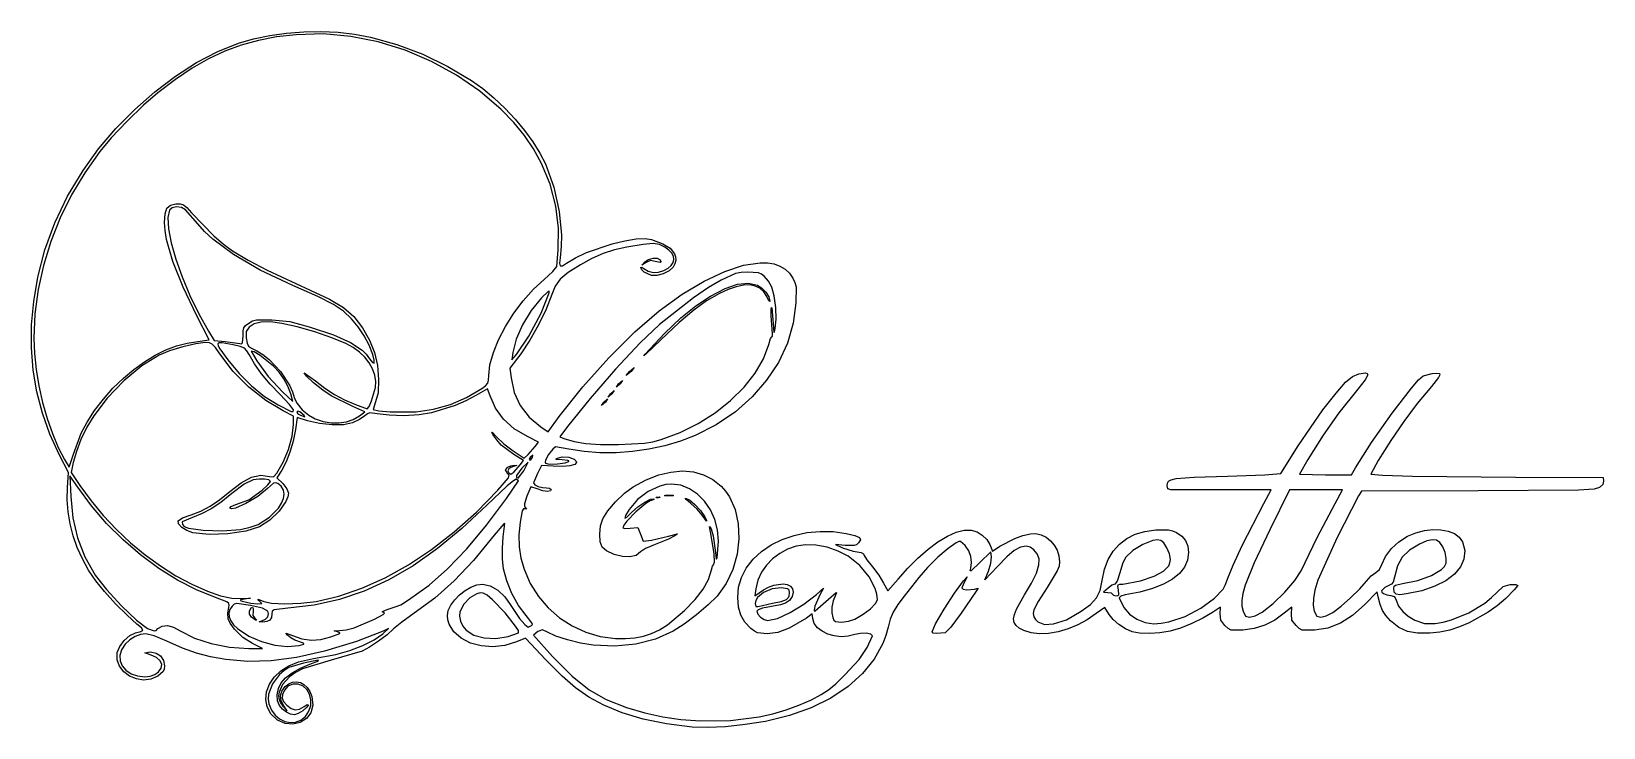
# Model space of a CAD drawing. Extents: x 2 to 270, y 0 to 119.
import ezdxf

# ---------------------------------------------------------------- set-up
doc = ezdxf.new("R2010")
doc.units = 0
doc.layers.add('Default', color=7, linetype='CONTINUOUS')

msp = doc.modelspace()

# ---------------------------------------------------------------- linework, layer by layer
at = {"layer": 'Default', "color": 4}
for p, q in [((39.475145, 117.574602), (42.219986, 118.145988)), ((42.219986, 118.145988), (45.085073, 118.5438)), ((46.747997, 118.256037), (43.407245, 117.863568)), ((45.085073, 118.5438), (48.018793, 118.765709)), ((51.363717, 118.378803), (46.747997, 118.256037)), ((48.018793, 118.765709), (50.969535, 118.809385)), ((50.969535, 118.809385), (53.885688, 118.672499)), ((56.046976, 117.960652), (51.363717, 118.378803)), ((53.885688, 118.672499), (56.715639, 118.352722)), ((56.715639, 118.352722), (59.407778, 117.847724)), ((29.741855, 113.511959), (33.349265, 115.406425)), ((34.549821, 115.445941), (31.77887, 114.13996)), ((33.349265, 115.406425), (36.902161, 116.831971)), ((37.370183, 116.48453), (34.549821, 115.445941)), ((36.902161, 116.831971), (39.475145, 117.574602)), ((40.301982, 117.281736), (37.370183, 116.48453)), ((43.407245, 117.863568), (40.301982, 117.281736)), ((60.729118, 117.026634), (56.046976, 117.960652)), ((59.407778, 117.847724), (63.919, 116.587555)), ((65.34149, 115.601799), (60.729118, 117.026634)), ((63.919, 116.587555), (68.361411, 114.908092)), ((69.815436, 113.711198), (65.34149, 115.601799)), ((26.141207, 111.198771), (29.741855, 113.511959)), ((31.77887, 114.13996), (28.995304, 112.54058)), ((68.361411, 114.908092), (72.632866, 112.853111)), ((74.082302, 111.379883), (69.815436, 113.711198)), ((72.632866, 112.853111), (76.631221, 110.466385)), ((22.608599, 108.517058), (26.141207, 111.198771)), ((26.137097, 110.621789), (23.142222, 108.35758)), ((28.995304, 112.54058), (26.137097, 110.621789)), ((78.073434, 108.632904), (74.082302, 111.379883)), ((76.631221, 110.466385), (78.563329, 109.070834)), ((19.205307, 105.517016), (22.608599, 108.517058)), ((23.142222, 108.35758), (20.717422, 106.241661)), ((81.720176, 105.495312), (78.073434, 108.632904)), ((78.563329, 109.070834), (80.478722, 107.470516)), ((80.478722, 107.470516), (82.335156, 105.713059)), ((15.992609, 102.248843), (19.205307, 105.517016)), ((20.717422, 106.241661), (17.888, 103.498131)), ((83.875088, 103.275682), (81.720176, 105.495312)), ((82.335156, 105.713059), (84.090386, 103.846086)), ((13.031781, 98.762735), (15.992609, 102.248843)), ((17.888, 103.498131), (15.205848, 100.683542)), ((85.682608, 101.081028), (83.875088, 103.275682)), ((84.090386, 103.846086), (85.702167, 101.917223)), ((85.702167, 101.917223), (87.128256, 99.974095)), ((15.205848, 100.683542), (13.222855, 98.354444)), ((87.229175, 98.795904), (85.682608, 101.081028)), ((87.128256, 99.974095), (88.326406, 98.064328)), ((10.384101, 95.108889), (13.031781, 98.762735)), ((13.222855, 98.354444), (10.668319, 94.71952)), ((88.601225, 96.304862), (87.229175, 98.795904)), ((88.326406, 98.064328), (89.254372, 96.235546)), ((7.754729, 90.726775), (10.384101, 95.108889)), ((10.668319, 94.71952), (8.42199, 90.929185)), ((90.050628, 92.78139), (88.601225, 96.304862)), ((89.254372, 96.235546), (90.709785, 92.230941)), ((91.026099, 89.038518), (90.050628, 92.78139)), ((90.709785, 92.230941), (91.626299, 88.130473)), ((5.578132, 86.195305), (7.754729, 90.726775)), ((8.42199, 90.929185), (6.493853, 87.011714)), ((24.366385, 87.721226), (24.676642, 88.680324)), ((24.676642, 88.680324), (25.274773, 89.206586)), ((25.607094, 88.75447), (25.127707, 88.354109)), ((25.274773, 89.206586), (26.229511, 89.412403)), ((26.351952, 88.899047), (25.607094, 88.75447)), ((26.229511, 89.412403), (26.957126, 89.428879)), ((27.168493, 88.784155), (26.351952, 88.899047)), ((26.957126, 89.428879), (27.496173, 89.263438)), ((27.862929, 88.406111), (27.168493, 88.784155)), ((27.496173, 89.263438), (28.070517, 88.787025)), ((28.070517, 88.787025), (28.904023, 87.870586)), ((91.495642, 85.243159), (91.026099, 89.038518)), ((3.877104, 81.56831), (5.578132, 86.195305)), ((6.493853, 87.011714), (4.893895, 82.995383)), ((24.275272, 86.216905), (24.366385, 87.721226)), ((24.366498, 84.871578), (24.275272, 86.216905)), ((25.127707, 88.354109), (24.841554, 87.063308)), ((24.841554, 87.063308), (24.957124, 85.147615)), ((29.936065, 85.986225), (27.862929, 88.406111)), ((28.904023, 87.870586), (32.678114, 83.925932)), ((31.091626, 84.682822), (29.936065, 85.986225)), ((91.626299, 88.130473), (91.981312, 84.079072)), ((24.641925, 83.306127), (24.366498, 84.871578)), ((25.719677, 79.588755), (24.641925, 83.306127)), ((24.957124, 85.147615), (25.43319, 82.73507)), ((32.499513, 83.375039), (31.091626, 84.682822)), ((36.064954, 80.751062), (32.499513, 83.375039)), ((32.678114, 83.925932), (34.318387, 82.512203)), ((91.427263, 81.562222), (91.495642, 85.243159)), ((91.981312, 84.079072), (91.941191, 82.117062)), ((102.780854, 83.113193), (104.71095, 83.438148)), ((104.71095, 83.438148), (106.277549, 83.521969)), ((106.277549, 83.521969), (107.332712, 83.323619)), ((107.332712, 83.323619), (109.267662, 82.565254)), ((2.674437, 76.899626), (3.877104, 81.56831)), ((4.893895, 82.995383), (3.6321, 78.908466)), ((25.43319, 82.73507), (26.228524, 79.95371)), ((34.318387, 82.512203), (35.876885, 81.394021)), ((35.876885, 81.394021), (38.53765, 79.808969)), ((40.617767, 78.12375), (36.064954, 80.751062)), ((91.175535, 78.709754), (91.427263, 81.562222)), ((91.941191, 82.117062), (91.752217, 80.221667)), ((94.384243, 80.222789), (96.288954, 81.101903)), ((96.288954, 81.101903), (100.635197, 82.588142)), ((99.080211, 80.934433), (97.153832, 80.093022)), ((101.058741, 81.57067), (99.080211, 80.934433)), ((100.635197, 82.588142), (102.780854, 83.113193)), ((103.152222, 82.025498), (101.058741, 81.57067)), ((105.945666, 82.476632), (103.152222, 82.025498)), ((107.626277, 82.624353), (105.945666, 82.476632)), ((108.691776, 82.466896), (107.626277, 82.624353)), ((109.639885, 82.002497), (108.691776, 82.466896)), ((109.267662, 82.565254), (110.545873, 81.860345)), ((110.32082, 81.520955), (109.639885, 82.002497)), ((110.800275, 81.003305), (110.32082, 81.520955)), ((110.545873, 81.860345), (111.296005, 80.897534)), ((111.078881, 80.465366), (110.800275, 81.003305)), ((111.157269, 79.922957), (111.078881, 80.465366)), ((111.296005, 80.897534), (111.458942, 80.351083)), ((3.6321, 78.908466), (2.718455, 74.779239)), ((27.457114, 75.212597), (25.719677, 79.588755)), ((26.228524, 79.95371), (27.301898, 76.931574)), ((38.53765, 79.808969), (41.778804, 78.083876)), ((46.143333, 75.502558), (40.617767, 78.12375)), ((41.778804, 78.083876), (49.112167, 74.666046)), ((89.034987, 76.513899), (90.539423, 77.877622)), ((90.539423, 77.877622), (91.175535, 78.709754)), ((91.752217, 80.221667), (91.658261, 79.266428)), ((91.658261, 79.266428), (91.769103, 78.830277)), ((91.769103, 78.830277), (92.147378, 78.861336)), ((92.147378, 78.861336), (92.855723, 79.30773)), ((92.855723, 79.30773), (94.384243, 80.222789)), ((95.216802, 79.022674), (93.125203, 77.672501)), ((97.153832, 80.093022), (95.216802, 79.022674)), ((105.551111, 78.545261), (105.701631, 78.608362)), ((105.707773, 78.172493), (105.551111, 78.545261)), ((105.692222, 78.934846), (106.229853, 79.542979)), ((106.430239, 79.409366), (105.692222, 78.934846)), ((105.701631, 78.608362), (106.063519, 78.363758)), ((106.116887, 77.773119), (105.707773, 78.172493)), ((106.063519, 78.363758), (106.777113, 77.915914)), ((107.32724, 77.176099), (106.116887, 77.773119)), ((106.229853, 79.542979), (106.828194, 79.941564)), ((106.229853, 79.542979), (106.229853, 79.542979)), ((107.177329, 79.727415), (106.430239, 79.409366)), ((106.777113, 77.915914), (107.627301, 77.705938)), ((106.828194, 79.941564), (107.609065, 80.143683)), ((107.951047, 79.586269), (107.177329, 79.727415)), ((107.609065, 80.143683), (108.344935, 80.122234)), ((108.806893, 79.416563), (107.951047, 79.586269)), ((108.344935, 80.122234), (108.808272, 79.850113)), ((108.550031, 77.740179), (109.48125, 78.024987)), ((108.918882, 79.559313), (108.806893, 79.416563)), ((108.808272, 79.850113), (108.918882, 79.559313)), ((110.354563, 77.970289), (109.352781, 77.460121)), ((109.48125, 78.024987), (110.197428, 78.427093)), ((110.197428, 78.427093), (110.715911, 78.888002)), ((111.031551, 78.60356), (110.354563, 77.970289)), ((110.715911, 78.888002), (111.036068, 79.391896)), ((111.332354, 79.191429), (111.031551, 78.60356)), ((111.036068, 79.391896), (111.157269, 79.922957)), ((111.472938, 79.778159), (111.332354, 79.191429)), ((111.458942, 80.351083), (111.472938, 79.778159)), ((116.328387, 76.22506), (119.83528, 77.881643)), ((119.83528, 77.881643), (123.035091, 78.932553)), ((123.035091, 78.932553), (125.862271, 79.361693)), ((125.862271, 79.361693), (127.11564, 79.338068)), ((127.11564, 79.338068), (128.251269, 79.152965)), ((128.251269, 79.152965), (129.260966, 78.80437)), ((129.260966, 78.80437), (130.136536, 78.290273)), ((130.136536, 78.290273), (130.869786, 77.608659)), ((1.983937, 72.758018), (2.674437, 76.899626)), ((27.301898, 76.931574), (28.612084, 73.7967)), ((29.802825, 70.325463), (27.457114, 75.212597)), ((50.439408, 73.592574), (46.143333, 75.502558)), ((87.216124, 74.835007), (89.034987, 76.513899)), ((90.936059, 75.385918), (90.349143, 73.938356)), ((91.779851, 76.545441), (90.936059, 75.385918)), ((93.125203, 77.672501), (91.779851, 76.545441)), ((108.264306, 77.164807), (107.32724, 77.176099)), ((107.627301, 77.705938), (108.550031, 77.740179)), ((109.352781, 77.460121), (108.264306, 77.164807)), ((112.579962, 73.978901), (116.328387, 76.22506)), ((117.046337, 75.124385), (114.494457, 73.383483)), ((119.238889, 76.41032), (117.046337, 75.124385)), ((121.698109, 77.531271), (119.238889, 76.41032)), ((119.913519, 74.956887), (122.044172, 75.68312)), ((121.802165, 75.269544), (120.449728, 74.799454)), ((122.633664, 77.704469), (121.698109, 77.531271)), ((123.023959, 75.525303), (121.802165, 75.269544)), ((122.044172, 75.68312), (123.872046, 75.863879)), ((123.801488, 77.744752), (122.633664, 77.704469)), ((124.11024, 75.567044), (123.023959, 75.525303)), ((125.60849, 77.629749), (123.801488, 77.744752)), ((123.872046, 75.863879), (125.450662, 75.511429)), ((125.056138, 75.395079), (124.11024, 75.567044)), ((125.856785, 75.00972), (125.056138, 75.395079)), ((125.450662, 75.511429), (126.187238, 75.035211)), ((126.121138, 77.417198), (125.60849, 77.629749)), ((126.591492, 77.046667), (126.121138, 77.417198)), ((127.286613, 76.207969), (126.591492, 77.046667)), ((127.880231, 75.182307), (127.286613, 76.207969)), ((128.292307, 73.712263), (127.880231, 75.182307)), ((130.869786, 77.608659), (131.452521, 76.757519)), ((131.452521, 76.757519), (131.820869, 75.989684)), ((131.820869, 75.989684), (132.00729, 75.234246)), ((132.00729, 75.234246), (131.990996, 72.531111)), ((1.619058, 68.746067), (1.983937, 72.758018)), ((2.718455, 74.779239), (2.162945, 70.635978)), ((28.612084, 73.7967), (30.117854, 70.677128)), ((49.112167, 74.666046), (52.429941, 73.142207)), ((53.105235, 72.254897), (50.439408, 73.592574)), ((52.429941, 73.142207), (54.793321, 71.729621)), ((83.882907, 70.743224), (85.482618, 72.883481)), ((85.482618, 72.883481), (87.216124, 74.835007)), ((88.56233, 73.353509), (86.83198, 71.216219)), ((88.501914, 70.771191), (89.876074, 74.224444)), ((89.721745, 74.471694), (88.56233, 73.353509)), ((90.349143, 73.938356), (89.394409, 71.460657)), ((89.900322, 74.50269), (89.721745, 74.471694)), ((89.876074, 74.224444), (89.900322, 74.50269)), ((108.655556, 71.159263), (112.579962, 73.978901)), ((114.494457, 73.383483), (108.728507, 68.836407)), ((116.735642, 72.840922), (114.554034, 71.283807)), ((114.884724, 72.020308), (117.426565, 73.672917)), ((118.971517, 74.114722), (116.735642, 72.840922)), ((117.426565, 73.672917), (119.913519, 74.956887)), ((120.449728, 74.799454), (118.971517, 74.114722)), ((126.50731, 74.411279), (125.856785, 75.00972)), ((126.187238, 75.035211), (126.868571, 74.318278)), ((127.002845, 73.600067), (126.50731, 74.411279)), ((126.868571, 74.318278), (127.367583, 73.523396)), ((127.392233, 72.869812), (127.002845, 73.600067)), ((127.367583, 73.523396), (127.557191, 72.813333)), ((127.511862, 72.744443), (127.392233, 72.869812)), ((127.557191, 72.813333), (127.511862, 72.744443)), ((128.553348, 71.730991), (128.292307, 73.712263)), ((131.990996, 72.531111), (131.53337, 69.02923)), ((2.162945, 70.635978), (1.975556, 66.506956)), ((31.891111, 66.203212), (29.802825, 70.325463)), ((30.117854, 70.677128), (31.77798, 67.700895)), ((54.792342, 71.119344), (53.105235, 72.254897)), ((56.15226, 69.815733), (54.792342, 71.119344)), ((54.793321, 71.729621), (56.549857, 70.178257)), ((57.32651, 68.416839), (56.15226, 69.815733)), ((56.549857, 70.178257), (58.047097, 68.238079)), ((82.465432, 68.498143), (83.882907, 70.743224)), ((86.83198, 71.216219), (85.353577, 68.788505)), ((86.442443, 66.817951), (88.501914, 70.771191)), ((89.394409, 71.460657), (88.094624, 68.76961)), ((104.524865, 67.601075), (108.655556, 71.159263)), ((109.579178, 67.323491), (112.362412, 69.98659)), ((114.554034, 71.283807), (112.072732, 69.164285)), ((112.362412, 69.98659), (114.884724, 72.020308)), ((127.752614, 70.291654), (127.757612, 71.482022)), ((127.964334, 67.229677), (127.752614, 70.291654)), ((127.757612, 71.482022), (127.793944, 71.742392)), ((127.793944, 71.742392), (127.855162, 71.684444)), ((127.855162, 71.684444), (128.129106, 69.003333)), ((128.623504, 69.718966), (128.553348, 71.730991)), ((1.581606, 64.848942), (1.619058, 68.746067)), ((31.77798, 67.700895), (32.732337, 66.116231)), ((37.68968, 66.922887), (37.707288, 67.755299)), ((37.707288, 67.755299), (37.826966, 68.285219)), ((37.826966, 68.285219), (38.121692, 68.674524)), ((38.121692, 68.674524), (38.664444, 69.085087)), ((38.719901, 68.378891), (38.190936, 67.60918)), ((38.190936, 67.60918), (38.218559, 66.540769)), ((38.664444, 69.085087), (39.281806, 69.456945)), ((39.585662, 68.952008), (38.719901, 68.378891)), ((39.281806, 69.456945), (39.944493, 69.64398)), ((40.780649, 69.24684), (39.585662, 68.952008)), ((39.944493, 69.64398), (42.615556, 69.630606)), ((42.34251, 69.267699), (40.780649, 69.24684)), ((44.308889, 69.018895), (42.34251, 69.267699)), ((42.615556, 69.630606), (45.663953, 69.313912)), ((46.935727, 68.432667), (44.308889, 69.018895)), ((45.663953, 69.313912), (48.965556, 68.452255)), ((49.931818, 67.571727), (46.935727, 68.432667)), ((48.965556, 68.452255), (53.109087, 67.059875)), ((52.844121, 66.578265), (49.931818, 67.571727)), ((53.109087, 67.059875), (56.033855, 65.776659)), ((58.343454, 66.908035), (57.32651, 68.416839)), ((58.047097, 68.238079), (59.260741, 66.154886)), ((81.278631, 66.232143), (82.465432, 68.498143)), ((85.353577, 68.788505), (84.257442, 66.318299)), ((88.094624, 68.76961), (86.593361, 66.138034)), ((100.079746, 63.166764), (104.524865, 67.601075)), ((108.728507, 68.836407), (105.427518, 65.681192)), ((106.254573, 63.782739), (109.579178, 67.323491)), ((112.072732, 69.164285), (108.937778, 66.203263)), ((127.981393, 66.820824), (127.964334, 67.229677)), ((128.129106, 69.003333), (128.215662, 67.450511)), ((128.215662, 67.450511), (128.304956, 67.557357)), ((128.304956, 67.557357), (128.462927, 68.156667)), ((128.462927, 68.156667), (128.623504, 69.718966)), ((131.53337, 69.02923), (130.52325, 65.628536)), ((1.873387, 61.051815), (1.581606, 64.848942)), ((1.975556, 66.506956), (2.078872, 63.907968)), ((22.660393, 63.594506), (24.478629, 64.492538)), ((24.478629, 64.492538), (26.304297, 65.183777)), ((27.402764, 65.033842), (25.14874, 64.340803)), ((26.304297, 65.183777), (28.135965, 65.667431)), ((29.604173, 65.552602), (27.402764, 65.033842)), ((28.135965, 65.667431), (29.9722, 65.94271)), ((31.238238, 65.757061), (29.604173, 65.552602)), ((29.9722, 65.94271), (31.891111, 66.203212)), ((31.932631, 65.719036), (31.238238, 65.757061)), ((32.437008, 65.492697), (31.932631, 65.719036)), ((32.964468, 64.91121), (32.437008, 65.492697)), ((32.732337, 66.116231), (34.640057, 65.955158)), ((33.728112, 63.807735), (32.964468, 64.91121)), ((33.605312, 65.708067), (33.377414, 65.551515)), ((33.377414, 65.551515), (33.418613, 65.209327)), ((33.418613, 65.209327), (33.718633, 64.654052)), ((34.112581, 65.706433), (33.605312, 65.708067)), ((33.718633, 64.654052), (35.054032, 62.794444)), ((36.00634, 65.338407), (34.112581, 65.706433)), ((34.640057, 65.955158), (37.125235, 65.616952)), ((37.20089, 65.050704), (36.00634, 65.338407)), ((37.125235, 65.616952), (37.439561, 65.560011)), ((37.899188, 64.771534), (37.20089, 65.050704)), ((37.439561, 65.560011), (37.61146, 65.696333)), ((37.61146, 65.696333), (37.68968, 66.922887)), ((38.325335, 64.364046), (37.899188, 64.771534)), ((38.218559, 66.540769), (38.378371, 65.669177)), ((38.703431, 63.691392), (38.325335, 64.364046)), ((38.378371, 65.669177), (38.614659, 65.151071)), ((38.614659, 65.151071), (39.099898, 64.771983)), ((39.099898, 64.771983), (40.006564, 64.317443)), ((55.219594, 65.594473), (52.844121, 66.578265)), ((56.437894, 64.91795), (55.219594, 65.594473)), ((56.033855, 65.776659), (57.99975, 64.464697)), ((57.514766, 64.125343), (56.437894, 64.91795)), ((57.99975, 64.464697), (58.704338, 63.754839)), ((59.1801, 65.327634), (58.343454, 66.908035)), ((59.813461, 63.71395), (59.1801, 65.327634)), ((59.260741, 66.154886), (60.103324, 64.058157)), ((80.370944, 64.02913), (81.278631, 66.232143)), ((84.257442, 66.318299), (83.673899, 64.053531)), ((84.296027, 63.687359), (86.442443, 66.817951)), ((86.593361, 66.138034), (85.034191, 63.838749)), ((86.442443, 66.817951), (86.442443, 66.817951)), ((105.427518, 65.681192), (101.232279, 61.197938)), ((108.937778, 66.203263), (106.461544, 63.853688)), ((126.464195, 62.956102), (127.364069, 65.41247)), ((127.364069, 65.41247), (127.674426, 66.417659)), ((127.674426, 66.417659), (127.896002, 66.743258)), ((127.896002, 66.743258), (127.981393, 66.820824)), ((130.52325, 65.628536), (128.995431, 62.374828)), ((2.078872, 63.907968), (2.376651, 61.167463)), ((20.435564, 61.776012), (17.368744, 59.224221)), ((19.051949, 61.181222), (20.851022, 62.49047)), ((23.356828, 63.613507), (20.435564, 61.776012)), ((20.851022, 62.49047), (22.660393, 63.594506)), ((25.14874, 64.340803), (23.356828, 63.613507)), ((36.011183, 60.842354), (33.728112, 63.807735)), ((35.054032, 62.794444), (36.995886, 60.446211)), ((39.627243, 62.103431), (38.703431, 63.691392)), ((39.59639, 64.144127), (39.065519, 64.27737)), ((39.065519, 64.27737), (40.016704, 62.637082)), ((40.622417, 63.533461), (39.59639, 64.144127)), ((40.845249, 60.403506), (39.627243, 62.103431)), ((40.006564, 64.317443), (41.06029, 63.702771)), ((40.016704, 62.637082), (41.967745, 59.972222)), ((42.879775, 61.733613), (40.622417, 63.533461)), ((41.06029, 63.702771), (42.111887, 62.888742)), ((42.111887, 62.888742), (44.071441, 60.834778)), ((43.830453, 60.673401), (42.879775, 61.733613)), ((58.436717, 63.236848), (57.514766, 64.125343)), ((59.190256, 62.272664), (58.436717, 63.236848)), ((58.704338, 63.754839), (59.266667, 62.986079)), ((59.761892, 61.252987), (59.190256, 62.272664)), ((59.266667, 62.986079), (59.762624, 62.331929)), ((59.762624, 62.331929), (60.037199, 62.259317)), ((60.063207, 62.732054), (59.813461, 63.71395)), ((59.813461, 63.71395), (59.813461, 63.71395)), ((60.037199, 62.259317), (60.063207, 62.732054)), ((60.103324, 64.058157), (60.602125, 61.860563)), ((60.602125, 61.860563), (60.784421, 59.474775)), ((79.586667, 60.147685), (79.790809, 61.973009)), ((79.790809, 61.973009), (80.370944, 64.02913)), ((85.034191, 63.838749), (83.196481, 61.402174)), ((83.673899, 64.053531), (83.502054, 62.794444)), ((83.502054, 62.794444), (84.296027, 63.687359)), ((95.6652, 58.221575), (100.079746, 63.166764)), ((106.461544, 63.853688), (106.030379, 63.493673)), ((106.030379, 63.493673), (106.254573, 63.782739)), ((106.254573, 63.782739), (106.254573, 63.782739)), ((125.032967, 60.505236), (126.464195, 62.956102)), ((128.995431, 62.374828), (126.984709, 59.313911)), ((2.496208, 57.339854), (1.873387, 61.051815)), ((2.376651, 61.167463), (2.850638, 58.357499)), ((17.368744, 59.224221), (14.507972, 56.283907)), ((15.490424, 57.95025), (17.264605, 59.667551)), ((17.264605, 59.667551), (19.051949, 61.181222)), ((38.660119, 58.154001), (36.011183, 60.842354)), ((36.995886, 60.446211), (39.105853, 58.357988)), ((42.317285, 58.643276), (40.845249, 60.403506)), ((41.967745, 59.972222), (44.417883, 57.329664)), ((44.641627, 59.537942), (43.830453, 60.673401)), ((44.071441, 60.834778), (45.61072, 58.499884)), ((45.315684, 58.323459), (44.641627, 59.537942)), ((48.477797, 60.017005), (48.087562, 60.599413)), ((48.087562, 60.599413), (50.009575, 59.207987)), ((49.693882, 58.902061), (48.477797, 60.017005)), ((50.009575, 59.207987), (51.615138, 57.950414)), ((60.138133, 60.198016), (59.761892, 61.252987)), ((60.305488, 59.127948), (60.138133, 60.198016)), ((60.250465, 58.06298), (60.305488, 59.127948)), ((60.784421, 59.474775), (60.698337, 57.161659)), ((79.41552, 58.81433), (79.559969, 59.337617)), ((79.559969, 59.337617), (79.586667, 60.147685)), ((83.196481, 61.402174), (83.385502, 59.731458)), ((83.385502, 59.731458), (83.932184, 57.248716)), ((101.232279, 61.197938), (96.861415, 56.183428)), ((101.741111, 58.702222), (102.393039, 59.266667)), ((102.393039, 59.266667), (102.023333, 58.702222)), ((103.857778, 60.818889), (103.053831, 60.113333)), ((103.053831, 60.113333), (103.575556, 60.818889)), ((103.575556, 60.818889), (104.379502, 61.524444)), ((103.575556, 60.818889), (103.575556, 60.818889)), ((104.379502, 61.524444), (103.857778, 60.818889)), ((123.136971, 58.118673), (125.032967, 60.505236)), ((126.984709, 59.313911), (124.525881, 56.491585)), ((225.723849, 58.973369), (226.938627, 59.984417)), ((226.938627, 59.984417), (228.009927, 60.4259)), ((229.08774, 59.373798), (227.854115, 57.799145)), ((228.009927, 60.4259), (229.158916, 60.573708)), ((229.52043, 60.26083), (229.08774, 59.373798)), ((229.158916, 60.573708), (229.438528, 60.481947)), ((229.438528, 60.481947), (229.52043, 60.26083)), ((236.988905, 57.992778), (238.209715, 59.392148)), ((238.209715, 59.392148), (238.97524, 60.068254)), ((238.97524, 60.068254), (240.517456, 60.497528)), ((241.586456, 59.809317), (240.398884, 58.278403)), ((240.517456, 60.497528), (241.283571, 60.552161)), ((241.283571, 60.552161), (241.767862, 60.460961)), ((241.803574, 60.246074), (241.586456, 59.809317)), ((241.767862, 60.460961), (241.803574, 60.246074)), ((3.451875, 53.698229), (2.496208, 57.339854)), ((2.850638, 58.357499), (3.482577, 55.55013)), ((13.860587, 56.122853), (15.490424, 57.95025)), ((41.541169, 55.863106), (38.660119, 58.154001)), ((39.105853, 58.357988), (41.342591, 56.566674)), ((41.342591, 56.566674), (43.664759, 55.109169)), ((44.003191, 56.874399), (42.317285, 58.643276)), ((45.614326, 55.178945), (44.003191, 56.874399)), ((44.417883, 57.329664), (46.196292, 55.697772)), ((45.855012, 57.026172), (45.315684, 58.323459)), ((45.61072, 58.499884), (46.136974, 57.334692)), ((46.196292, 55.697772), (45.855012, 57.026172)), ((45.855012, 57.026172), (45.855012, 57.026172)), ((46.136974, 57.334692), (46.45522, 56.228392)), ((51.259408, 57.658521), (49.693882, 58.902061)), ((52.697964, 56.690325), (51.259408, 57.658521)), ((51.615138, 57.950414), (53.259641, 56.875938)), ((56.386555, 54.864847), (52.697964, 56.690325)), ((53.259641, 56.875938), (54.984972, 55.959817)), ((59.586346, 55.808878), (60.250465, 58.06298)), ((60.698337, 57.161659), (60.280841, 55.664066)), ((73.05346, 55.201062), (75.811132, 56.380539)), ((77.37825, 56.738667), (75.68137, 55.828415)), ((75.811132, 56.380539), (78.387222, 57.906635)), ((79.379688, 57.85555), (77.37825, 56.738667)), ((78.387222, 57.906635), (79.056783, 58.397459)), ((79.056783, 58.397459), (79.41552, 58.81433)), ((79.855681, 56.656105), (79.379688, 57.85555)), ((80.754459, 54.539622), (79.855681, 56.656105)), ((83.932184, 57.248716), (84.974811, 55.00892)), ((91.626227, 53.130749), (95.6652, 58.221575)), ((100.612222, 57.008889), (99.960295, 56.444444)), ((99.960295, 56.444444), (100.33, 57.008889)), ((100.33, 57.008889), (100.981928, 57.573333)), ((100.33, 57.008889), (100.33, 57.008889)), ((100.981928, 57.573333), (100.612222, 57.008889)), ((102.023333, 58.702222), (101.371406, 58.137778)), ((101.371406, 58.137778), (101.741111, 58.702222)), ((101.741111, 58.702222), (101.741111, 58.702222)), ((120.842788, 55.855217), (123.136971, 58.118673)), ((124.525881, 56.491585), (121.653742, 53.953653)), ((221.885242, 54.256884), (224.120938, 57.146333)), ((224.120938, 57.146333), (225.723849, 58.973369)), ((227.854115, 57.799145), (224.622532, 53.762397)), ((233.705376, 53.736652), (236.988905, 57.992778)), ((240.398884, 58.278403), (237.980132, 55.335687)), ((4.742194, 50.11211), (3.451875, 53.698229)), ((3.482577, 55.55013), (4.254213, 52.817413)), ((11.062711, 52.157534), (12.352253, 54.145987)), ((14.507972, 56.283907), (12.204856, 53.280846)), ((12.352253, 54.145987), (13.860587, 56.122853)), ((44.520584, 54.090099), (41.541169, 55.863106)), ((43.664759, 55.109169), (45.876179, 53.997049)), ((46.284473, 53.218848), (44.520584, 54.090099)), ((46.284444, 54.263843), (45.614326, 55.178945)), ((45.876179, 53.997049), (46.21321, 53.987928)), ((46.21321, 53.987928), (46.284444, 54.263843)), ((46.284444, 54.263843), (46.284444, 54.263843)), ((46.45522, 56.228392), (46.898623, 55.335957)), ((47.00624, 54.028416), (46.848889, 53.90528)), ((46.848889, 53.90528), (47.03542, 53.617549)), ((46.898623, 55.335957), (47.788189, 54.294722)), ((47.374404, 53.928664), (47.00624, 54.028416)), ((48.119826, 53.338482), (47.374404, 53.928664)), ((47.788189, 54.294722), (48.885798, 53.343443)), ((54.984972, 55.959817), (56.833019, 55.177306)), ((58.459838, 53.963556), (56.386555, 54.864847)), ((56.833019, 55.177306), (58.865646, 54.468889)), ((57.517038, 53.244448), (58.459838, 53.963556)), ((58.865646, 54.468889), (59.169281, 54.859069)), ((59.276147, 53.777782), (58.884845, 53.613927)), ((59.169281, 54.859069), (59.586346, 55.808878)), ((60.563588, 53.604964), (59.276147, 53.777782)), ((60.280841, 55.664066), (59.884344, 54.32158)), ((59.884344, 54.32158), (60.826565, 54.096344)), ((60.826565, 54.096344), (62.756287, 53.938832)), ((62.756287, 53.938832), (67.183573, 53.949157)), ((67.183573, 53.949157), (70.161756, 54.385003)), ((69.805344, 53.737434), (67.710175, 53.415911)), ((73.834796, 55.017342), (69.805344, 53.737434)), ((70.161756, 54.385003), (73.05346, 55.201062)), ((75.68137, 55.828415), (73.834796, 55.017342)), ((82.109919, 52.674795), (80.754459, 54.539622)), ((84.974811, 55.00892), (86.498367, 53.036718)), ((96.861415, 56.183428), (93.033554, 51.434447)), ((99.483333, 55.597778), (98.831406, 55.033333)), ((98.831406, 55.033333), (99.201111, 55.597778)), ((99.201111, 55.597778), (99.853039, 56.162222)), ((99.201111, 55.597778), (99.201111, 55.597778)), ((99.853039, 56.162222), (99.483333, 55.597778)), ((115.326194, 51.932827), (118.217002, 53.773667)), ((118.217002, 53.773667), (120.842788, 55.855217)), ((121.653742, 53.953653), (118.40309, 51.745916)), ((217.68254, 48.157424), (221.885242, 54.256884)), ((224.622532, 53.762397), (221.921239, 49.953333)), ((230.172554, 48.724689), (233.705376, 53.736652)), ((237.980132, 55.335687), (235.680397, 52.275397)), ((4.254213, 52.817413), (5.147291, 50.231404)), ((11.031609, 51.296376), (10.029753, 49.22978)), ((10.089247, 50.295375), (11.062711, 52.157534)), ((12.204856, 53.280846), (11.031609, 51.296376)), ((46.052262, 49.791383), (46.281114, 51.797754)), ((46.281114, 51.797754), (46.284473, 53.218848)), ((46.93666, 52.971274), (46.614955, 50.901998)), ((48.656672, 52.424719), (46.93666, 52.971274)), ((47.03542, 53.617549), (47.483889, 53.348794)), ((47.483889, 53.348794), (48.190633, 53.095616)), ((48.190633, 53.095616), (48.119826, 53.338493)), ((48.119826, 53.338493), (48.119826, 53.338482)), ((50.712658, 51.936644), (48.656672, 52.424719)), ((48.885798, 53.343443), (49.953333, 52.720881)), ((49.953333, 52.720881), (51.331339, 52.284177)), ((52.852466, 51.706585), (50.712658, 51.936644)), ((51.331339, 52.284177), (52.681728, 52.05762)), ((52.681728, 52.05762), (54.007061, 52.040976)), ((54.822876, 51.74627), (52.852466, 51.706585)), ((54.007061, 52.040976), (55.309897, 52.234013)), ((56.370669, 52.067429), (54.822876, 51.74627)), ((55.309897, 52.234013), (56.479787, 52.651001)), ((55.309897, 52.234013), (55.309897, 52.234013)), ((57.534884, 52.62011), (56.370669, 52.067429)), ((56.479787, 52.651001), (57.517038, 53.244448)), ((58.446921, 53.246875), (57.534884, 52.62011)), ((58.884845, 53.613927), (58.446921, 53.246875)), ((62.578764, 53.342359), (60.563588, 53.604964)), ((65.131138, 53.28178), (62.578764, 53.342359)), ((67.710175, 53.415911), (65.131138, 53.28178)), ((83.919647, 51.064276), (82.109919, 52.674795)), ((86.181229, 49.710713), (83.919647, 51.064276)), ((86.498367, 53.036718), (88.487837, 51.356757)), ((88.487837, 51.356757), (89.695788, 50.525666)), ((89.695788, 50.525666), (91.626227, 53.130749)), ((93.033554, 51.434447), (91.688381, 49.670008)), ((112.236949, 50.391498), (115.326194, 51.932827)), ((118.40309, 51.745916), (114.80872, 49.914178)), ((235.680397, 52.275397), (233.467357, 49.052528)), ((6.368973, 46.566667), (4.742194, 50.11211)), ((5.147291, 50.231404), (6.143555, 47.864158)), ((8.744353, 46.720825), (10.089247, 50.295375)), ((10.029753, 49.22978), (9.246041, 47.18861)), ((10.089247, 50.295375), (10.089247, 50.295375)), ((45.439971, 47.538209), (46.052262, 49.791383)), ((46.220701, 48.920512), (45.68181, 47.053984)), ((46.614955, 50.901998), (46.220701, 48.920512)), ((80.118502, 50.42413), (80.148097, 50.47629)), ((80.292953, 50.094439), (80.118502, 50.42413)), ((80.148097, 50.47629), (80.862574, 49.719622)), ((80.943064, 49.13814), (80.292953, 50.094439)), ((80.862574, 49.719622), (82.158807, 48.492108)), ((81.733584, 48.268754), (80.943064, 49.13814)), ((82.158807, 48.492108), (83.779309, 47.256119)), ((88.063163, 48.784239), (86.181229, 49.710713)), ((87.521407, 48.028228), (88.063163, 48.784239)), ((91.688381, 49.670008), (92.401613, 49.398837)), ((92.401613, 49.398837), (94.151753, 48.864845)), ((94.151753, 48.864845), (96.162696, 48.529336)), ((96.162696, 48.529336), (98.627972, 48.370954)), ((98.627972, 48.370954), (101.741111, 48.368348)), ((101.741111, 48.368348), (106.142397, 48.573361)), ((106.142397, 48.573361), (107.554156, 48.812219)), ((107.554156, 48.812219), (109.015849, 49.208481)), ((109.015849, 49.208481), (112.236949, 50.391498)), ((109.015849, 49.208481), (109.015849, 49.208481)), ((112.284381, 48.943134), (109.635619, 48.157473)), ((114.80872, 49.914178), (112.284381, 48.943134)), ((221.921239, 49.953333), (219.300348, 45.825498)), ((227.438337, 44.381702), (230.172554, 48.724689)), ((233.467357, 49.052528), (231.308684, 45.622075)), ((6.143555, 47.864158), (7.224751, 45.787731)), ((7.876315, 43.603333), (6.368973, 46.566667)), ((7.224751, 45.787731), (7.99342, 44.476094)), ((7.99342, 44.476094), (8.744353, 46.720825)), ((9.246041, 47.18861), (8.72722, 45.280416)), ((44.543012, 45.33019), (45.439971, 47.538209)), ((45.68181, 47.053984), (45.025769, 45.383767)), ((83.884084, 46.648483), (81.733584, 48.268754)), ((83.779309, 47.256119), (85.630729, 46.014095)), ((85.500368, 45.647782), (83.884084, 46.648483)), ((84.972875, 44.907776), (85.500368, 45.647782)), ((85.630729, 46.014095), (86.30519, 46.643157)), ((86.30519, 46.643157), (87.521407, 48.028228)), ((86.642222, 46.143333), (86.471961, 45.840164)), ((86.471961, 45.840164), (86.577472, 45.72)), ((86.577472, 45.72), (86.82759, 45.844354)), ((87.091255, 46.566667), (86.642222, 46.143333)), ((86.82759, 45.844354), (87.026504, 46.143333)), ((87.026504, 46.143333), (87.091255, 46.566667)), ((87.026504, 46.143333), (87.026504, 46.143333)), ((89.254304, 45.685715), (89.186314, 45.37539)), ((89.79353, 46.645556), (89.254304, 45.685715)), ((90.499384, 47.58637), (89.79353, 46.645556)), ((90.979509, 47.977546), (90.499384, 47.58637)), ((93.274444, 47.569995), (90.979509, 47.977546)), ((91.039829, 45.876122), (91.157778, 46.002222)), ((91.153029, 45.790556), (91.039829, 45.876122)), ((92.131444, 45.724321), (91.153029, 45.790556)), ((91.157778, 46.002222), (92.105712, 46.282227)), ((92.105712, 46.282227), (93.223349, 46.209226)), ((93.093973, 45.647989), (92.131444, 45.724321)), ((93.257482, 45.567721), (93.093973, 45.647989)), ((93.223349, 46.209226), (94.154867, 45.85705)), ((95.865638, 47.155819), (93.274444, 47.569995)), ((94.154867, 45.85705), (94.439637, 45.599342)), ((94.439637, 45.599342), (94.544444, 45.299526)), ((98.562153, 46.952036), (95.865638, 47.155819)), ((101.3257, 46.954478), (98.562153, 46.952036)), ((104.117987, 47.158977), (101.3257, 46.954478)), ((106.900724, 47.561365), (104.117987, 47.158977)), ((109.635619, 48.157473), (106.900724, 47.561365)), ((214.7041, 43.402301), (217.68254, 48.157424)), ((219.300348, 45.825498), (217.875556, 43.325915)), ((231.308684, 45.622075), (230.080157, 43.299188)), ((7.707258, 41.006285), (7.876315, 43.603333)), ((9.474094, 41.063333), (8.134504, 43.038889)), ((8.134504, 43.038889), (8.275412, 39.511111)), ((8.72722, 45.280416), (8.376198, 43.570835)), ((8.376198, 43.570835), (9.855731, 41.378265)), ((39.120716, 42.775824), (40.730694, 43.129499)), ((40.730694, 43.129499), (42.162659, 42.909019)), ((42.162659, 42.909019), (42.852953, 42.829488)), ((42.852953, 42.829488), (43.460156, 43.459287)), ((44.280063, 43.991217), (43.448464, 42.685772)), ((43.460156, 43.459287), (44.543012, 45.33019)), ((45.025769, 45.383767), (44.280063, 43.991217)), ((82.418738, 44.05326), (82.819364, 44.475485)), ((82.799637, 43.498222), (82.418738, 44.05326)), ((83.06249, 43.125653), (82.799637, 43.498222)), ((82.819364, 44.475485), (83.37431, 44.746844)), ((82.986203, 44.193946), (82.866733, 43.888586)), ((82.866733, 43.888586), (83.010338, 43.558762)), ((82.975808, 42.690673), (83.06249, 43.125653)), ((83.355439, 44.459302), (82.986203, 44.193946)), ((83.010338, 43.558762), (83.378262, 43.329293)), ((83.961131, 44.669109), (83.355439, 44.459302)), ((83.37431, 44.746844), (83.944508, 44.84059)), ((83.378262, 43.329293), (83.890945, 43.666763)), ((83.890945, 43.666763), (84.972875, 44.907776)), ((83.944508, 44.84059), (84.372161, 44.793655)), ((84.372161, 44.793655), (83.961131, 44.669109)), ((84.340215, 43.050639), (84.330236, 42.72527)), ((85.235644, 44.325692), (84.340215, 43.050639)), ((84.614822, 42.615556), (85.585943, 43.897059)), ((86.298767, 45.329508), (85.235644, 44.325692)), ((85.585943, 43.897059), (86.298767, 45.329508)), ((85.585943, 43.897059), (85.585943, 43.897059)), ((87.898382, 43.434912), (87.206667, 41.812509)), ((88.5901, 44.79995), (87.898382, 43.434912)), ((90.554364, 44.659406), (88.5901, 44.79995)), ((89.186314, 45.37539), (89.267217, 45.16288)), ((89.267217, 45.16288), (89.919139, 44.985565)), ((89.919139, 44.985565), (91.296942, 45.062284)), ((92.180445, 44.610158), (90.554364, 44.659406)), ((91.296942, 45.062284), (92.596826, 45.253586)), ((93.440632, 44.708955), (92.180445, 44.610158)), ((92.596826, 45.253586), (93.222468, 45.469949)), ((93.222468, 45.469949), (93.257482, 45.567721)), ((94.255205, 44.943007), (93.440632, 44.708955)), ((94.544444, 45.299526), (94.255205, 44.943007)), ((106.435823, 42.328593), (108.579039, 43.164986)), ((108.579039, 43.164986), (110.652141, 43.67244)), ((110.652141, 43.67244), (112.633936, 43.850804)), ((112.633936, 43.850804), (114.503229, 43.699927)), ((114.503229, 43.699927), (116.238828, 43.219658)), ((116.238828, 43.219658), (117.819539, 42.409845)), ((199.91503, 42.78356), (205.598587, 42.956486)), ((205.598587, 42.956486), (211.998541, 43.178897)), ((211.998541, 43.178897), (214.7041, 43.402301)), ((217.875556, 43.325915), (222.320556, 43.182173)), ((222.320556, 43.182173), (226.765556, 43.184431)), ((226.765556, 43.184431), (227.438337, 44.381702)), ((230.080157, 43.299188), (232.03713, 43.128262)), ((232.03713, 43.128262), (237.171464, 42.981831)), ((237.171464, 42.981831), (254.705556, 42.807698)), ((7.669484, 38.939241), (7.707258, 41.006285)), ((11.817062, 37.888119), (9.474094, 41.063333)), ((9.855731, 41.378265), (11.756748, 38.756894)), ((33.677396, 38.931063), (35.414785, 40.364133)), ((35.414785, 40.364133), (37.344742, 41.852525)), ((37.884584, 41.606468), (35.787965, 40.030219)), ((37.344742, 41.852525), (39.120716, 42.775824)), ((39.425245, 42.317803), (37.884584, 41.606468)), ((38.662858, 38.947155), (40.910598, 40.572874)), ((40.425395, 42.476194), (39.425245, 42.317803)), ((41.874996, 40.876801), (40.205412, 39.51759)), ((41.36441, 42.473776), (40.425395, 42.476194)), ((40.910598, 40.572874), (41.91451, 41.491276)), ((42.060865, 42.327088), (41.36441, 42.473776)), ((42.894219, 41.763039), (41.874996, 40.876801)), ((41.91451, 41.491276), (42.333333, 42.052672)), ((42.333333, 42.052672), (42.060865, 42.327088)), ((43.243428, 41.828306), (42.894219, 41.763039)), ((43.624836, 41.70774), (43.243428, 41.828306)), ((43.448464, 42.685772), (44.443131, 41.691106)), ((44.175723, 41.245318), (43.624836, 41.70774)), ((44.579069, 40.553234), (44.175723, 41.245318)), ((44.443131, 41.691106), (45.145614, 40.811224)), ((44.677587, 39.877618), (44.579069, 40.553234)), ((45.145614, 40.811224), (45.437798, 40.092528)), ((77.491255, 36.849567), (81.162996, 40.579957)), ((82.754524, 41.317182), (79.263412, 38.003356)), ((81.162996, 40.579957), (82.975808, 42.690673)), ((82.640266, 39.157176), (84.666667, 42.144084)), ((83.791019, 42.17361), (82.754524, 41.317182)), ((84.272857, 42.424062), (83.791019, 42.17361)), ((84.666667, 42.144084), (84.272857, 42.424062)), ((84.330236, 42.72527), (84.614822, 42.615556)), ((86.763629, 41.137594), (86.093071, 39.550072)), ((87.859825, 40.784817), (86.763629, 41.137594)), ((87.206667, 41.812509), (87.446932, 41.511147)), ((87.446932, 41.511147), (88.033516, 41.22302)), ((88.787178, 40.481638), (87.859825, 40.784817)), ((88.033516, 41.22302), (88.765101, 41.022722)), ((88.765101, 41.022722), (89.440368, 40.98485)), ((89.58483, 40.365291), (88.787178, 40.481638)), ((89.440368, 40.98485), (89.948501, 40.93665)), ((90.113264, 40.440142), (89.58483, 40.365291)), ((89.948501, 40.93665), (90.232964, 40.710556)), ((90.232964, 40.710556), (90.113264, 40.440142)), ((102.736883, 40.057406), (104.243686, 41.163412)), ((104.243686, 41.163412), (106.435823, 42.328593)), ((106.774477, 40.366148), (104.960647, 38.995292)), ((108.779812, 41.273534), (106.774477, 40.366148)), ((109.794984, 41.518045), (108.779812, 41.273534)), ((110.786861, 41.604232), (109.794984, 41.518045)), ((112.362048, 41.40104), (110.786861, 41.604232)), ((113.849938, 40.815126), (112.362048, 41.40104)), ((115.211902, 39.893431), (113.849938, 40.815126)), ((117.819539, 42.409845), (119.224168, 41.270338)), ((119.224168, 41.270338), (119.980526, 40.40797)), ((119.980526, 40.40797), (120.628178, 39.444755)), ((195.297778, 41.335627), (195.344302, 41.763762)), ((195.433813, 40.78676), (195.297778, 41.335627)), ((195.344302, 41.763762), (195.549261, 42.096595)), ((195.932778, 40.629422), (195.433813, 40.78676)), ((195.549261, 42.096595), (196.010733, 42.349558)), ((204.823562, 40.624512), (195.932778, 40.629422)), ((196.010733, 42.349558), (196.8268, 42.538084)), ((196.8268, 42.538084), (199.91503, 42.78356)), ((213.079344, 40.630156), (204.823562, 40.624512)), ((211.788598, 38.306745), (213.079344, 40.630156)), ((216.204411, 40.64), (212.826637, 33.796111)), ((220.725461, 40.64), (216.204411, 40.64)), ((225.246514, 40.64), (220.725461, 40.64)), ((223.944533, 38.311667), (225.246514, 40.64)), ((228.458889, 40.406749), (227.940006, 39.606195)), ((248.368061, 40.452861), (228.458889, 40.406749)), ((265.452542, 40.567731), (248.368061, 40.452861)), ((254.705556, 42.807698), (269.663333, 42.756751)), ((268.146251, 40.726797), (265.452542, 40.567731)), ((269.05813, 41.010699), (268.146251, 40.726797)), ((269.627078, 41.548147), (269.05813, 41.010699)), ((269.751181, 42.139588), (269.627078, 41.548147)), ((269.663333, 42.756751), (269.751181, 42.139588)), ((7.822782, 36.874163), (7.669484, 38.939241)), ((8.275412, 39.511111), (8.639745, 35.841808)), ((11.756748, 38.756894), (13.844341, 36.240945)), ((14.411053, 34.884429), (11.817062, 37.888119)), ((30.48105, 37.009244), (32.067381, 37.833548)), ((32.067381, 37.833548), (33.677396, 38.931063)), ((33.862419, 38.489337), (32.245334, 37.380321)), ((35.787965, 40.030219), (33.862419, 38.489337)), ((35.423286, 37.528441), (35.662864, 37.809604)), ((35.662864, 37.809604), (36.467119, 38.116279)), ((38.163609, 38.29368), (36.364572, 37.52424)), ((36.467119, 38.116279), (38.662858, 38.947155)), ((40.205412, 39.51759), (38.163609, 38.29368)), ((43.699083, 37.526039), (44.215727, 38.334679)), ((44.989726, 38.667215), (43.831821, 37.010288)), ((44.215727, 38.334679), (44.549183, 39.128319)), ((44.549183, 39.128319), (44.677587, 39.877618)), ((45.319958, 39.429291), (44.989726, 38.667215)), ((45.437798, 40.092528), (45.319958, 39.429291)), ((79.263412, 38.003356), (75.018839, 34.032785)), ((79.23114, 34.598762), (82.640266, 39.157176)), ((86.093071, 39.550072), (85.689717, 38.26906)), ((85.689717, 38.26906), (85.694991, 37.902417)), ((85.694991, 37.902417), (85.827139, 37.638612)), ((85.827139, 37.638612), (86.004434, 37.353746)), ((99.88026, 37.072901), (101.199892, 38.607693)), ((101.199892, 38.607693), (102.736883, 40.057406)), ((104.960647, 38.995292), (103.528114, 37.274184)), ((103.96695, 36.78207), (105.028536, 37.719881)), ((106.396576, 38.327033), (104.663841, 36.895271)), ((105.028536, 37.719881), (106.195767, 38.533492)), ((106.195767, 38.533492), (107.192393, 39.052741)), ((107.116016, 38.77841), (106.396576, 38.327033)), ((107.622089, 38.946667), (107.116016, 38.77841)), ((107.192393, 39.052741), (107.742163, 39.107466)), ((107.773221, 38.993901), (107.622089, 38.946667)), ((107.742163, 39.107466), (107.773221, 38.993901)), ((108.167545, 39.399399), (108.708472, 39.421666)), ((108.167545, 39.399388), (108.167545, 39.399399)), ((108.206021, 39.285513), (108.167545, 39.399388)), ((108.537962, 39.251159), (108.206021, 39.285513)), ((108.830934, 39.307706), (108.537962, 39.251159)), ((108.708472, 39.421666), (108.830934, 39.307706)), ((109.567541, 39.662795), (109.713889, 39.710284)), ((109.638483, 39.623905), (109.567541, 39.662795)), ((110.348889, 39.587977), (109.638483, 39.623905)), ((109.713889, 39.710284), (110.983889, 39.710284)), ((109.713889, 39.710284), (109.713889, 39.710284)), ((111.059295, 39.623905), (110.348889, 39.587977)), ((110.983889, 39.710284), (111.130237, 39.662795)), ((111.130237, 39.662795), (111.059295, 39.623905)), ((113.281958, 38.956205), (113.111111, 39.228889)), ((113.111111, 39.228889), (113.805703, 38.918894)), ((114.066393, 38.300606), (113.281958, 38.956205)), ((113.805703, 38.918894), (114.745794, 38.137653)), ((115.129417, 37.337369), (114.066393, 38.300606)), ((114.745794, 38.137653), (115.698182, 37.10828)), ((116.409308, 38.682893), (115.211902, 39.893431)), ((117.403524, 37.230453), (116.409308, 38.682893)), ((120.628178, 39.444755), (121.599219, 37.266777)), ((208.095512, 31.113415), (211.788598, 38.306745)), ((220.925374, 32.517094), (223.944533, 38.311667)), ((227.940006, 39.606195), (224.330902, 32.483725)), ((8.163909, 34.821637), (7.822782, 36.874163)), ((8.639745, 35.841808), (9.442958, 32.433935)), ((13.844341, 36.240945), (16.09422, 33.851839)), ((17.215157, 32.084959), (14.411053, 34.884429)), ((26.612348, 35.370364), (27.323169, 35.838045)), ((26.684275, 34.806249), (26.612348, 35.370364)), ((29.068889, 35.928176), (27.305, 35.152065)), ((27.305, 35.152065), (27.375556, 34.73522)), ((27.323169, 35.838045), (28.814714, 36.39581)), ((28.814714, 36.39581), (30.48105, 37.009244)), ((30.719795, 36.570743), (29.068889, 35.928176)), ((32.245334, 37.380321), (30.719795, 36.570743)), ((35.748274, 37.409687), (35.423286, 37.528441)), ((36.364572, 37.52424), (35.748274, 37.409687)), ((40.237994, 34.728325), (42.203707, 35.981129)), ((42.243545, 35.449223), (40.504361, 34.311497)), ((42.203707, 35.981129), (43.699083, 37.526039)), ((43.831821, 37.010288), (42.243545, 35.449223)), ((73.704446, 33.472945), (77.491255, 36.849567)), ((82.346891, 34.887701), (82.144338, 34.850085)), ((82.300022, 34.431111), (82.346891, 34.887701)), ((84.944413, 35.105145), (84.74081, 32.937156)), ((85.310308, 37.061574), (84.944413, 35.105145)), ((85.495477, 37.386781), (85.310308, 37.061574)), ((85.726072, 37.40601), (85.495477, 37.386781)), ((86.004434, 37.353746), (85.726072, 37.40601)), ((98.65563, 34.475009), (99.025532, 35.711655)), ((99.025532, 35.711655), (99.88026, 37.072901)), ((103.116375, 35.292094), (102.628521, 34.626448)), ((102.915339, 36.233021), (102.784671, 35.803443)), ((102.784671, 35.803443), (103.135433, 35.986206)), ((103.528114, 37.274184), (102.915339, 36.233021)), ((104.663841, 36.895271), (103.116375, 35.292094)), ((103.135433, 35.986206), (103.96695, 36.78207)), ((115.970061, 36.325051), (115.129417, 37.337369)), ((115.698182, 37.10828), (116.429663, 36.053889)), ((116.728597, 35.311039), (115.970061, 36.325051)), ((115.970061, 36.325051), (115.970061, 36.325051)), ((116.429663, 36.053889), (116.727873, 35.453087)), ((116.727873, 35.453087), (116.728597, 35.311039)), ((118.155919, 35.583049), (117.403524, 37.230453)), ((118.627863, 33.787622), (118.155919, 35.583049)), ((121.599219, 37.266777), (122.141007, 34.838385)), ((8.689623, 32.792247), (8.163909, 34.821637)), ((9.396682, 30.796581), (8.689623, 32.792247)), ((9.442958, 32.433935), (10.708758, 29.211523)), ((16.09422, 33.851839), (18.482096, 31.610996)), ((27.209511, 34.207509), (26.684275, 34.806249)), ((28.062303, 33.677177), (27.209511, 34.207509)), ((27.375556, 34.73522), (27.64437, 34.405181)), ((27.64437, 34.405181), (28.385398, 34.122042)), ((29.116895, 33.318292), (28.062303, 33.677177)), ((28.385398, 34.122042), (30.891617, 33.730341)), ((31.880339, 33.024624), (29.116895, 33.318292)), ((30.891617, 33.730341), (34.10925, 33.627887)), ((35.071865, 33.124755), (31.880339, 33.024624)), ((34.10925, 33.627887), (37.253333, 33.882446)), ((38.132773, 33.569956), (35.071865, 33.124755)), ((37.253333, 33.882446), (38.886786, 34.252089)), ((37.253333, 33.882446), (37.253333, 33.882446)), ((40.504361, 34.311497), (38.132773, 33.569956)), ((38.886786, 34.252089), (40.237994, 34.728325)), ((69.830442, 30.467142), (73.704446, 33.472945)), ((75.018839, 34.032785), (70.836219, 30.600658)), ((75.857954, 30.580717), (79.23114, 34.598762)), ((80.515855, 32.878889), (76.998011, 28.59356)), ((82.144338, 34.850085), (80.515855, 32.878889)), ((81.921335, 30.692538), (82.040839, 32.634582)), ((82.040839, 32.634582), (82.300022, 34.431111)), ((84.74081, 32.937156), (84.781041, 30.932037)), ((98.510994, 33.06624), (98.65563, 34.475009)), ((98.597576, 31.763361), (98.510994, 33.06624)), ((102.628521, 34.626448), (102.446667, 34.158214)), ((102.446667, 34.158214), (102.82206, 34.043589)), ((102.82206, 34.043589), (103.7246, 34.080044)), ((103.7246, 34.080044), (105.002536, 34.224084)), ((105.002536, 34.224084), (105.462253, 33.053757)), ((105.462253, 33.053757), (105.921971, 31.883429)), ((107.35932, 32.062028), (110.278333, 32.727623)), ((110.254872, 32.200225), (107.679098, 31.17051)), ((111.323105, 32.764584), (110.254872, 32.200225)), ((110.278333, 32.727623), (111.76, 33.129206)), ((111.76, 33.129206), (111.323105, 32.764584)), ((117.53964, 32.868608), (117.25737, 34.378113)), ((117.25737, 34.378113), (117.51887, 33.993254)), ((117.51887, 33.993254), (117.852335, 32.794032)), ((118.017349, 29.702646), (117.53964, 32.868608)), ((117.852335, 32.794032), (118.279243, 29.934888)), ((118.780724, 31.891111), (118.627863, 33.787622)), ((122.257253, 32.261558), (121.951672, 29.638277)), ((122.141007, 34.838385), (122.257253, 32.261558)), ((129.651598, 32.163339), (131.702975, 32.862319)), ((131.702975, 32.862319), (133.869093, 33.329395)), ((133.869093, 33.329395), (136.097187, 33.549978)), ((136.097187, 33.549978), (138.334492, 33.50948)), ((138.334492, 33.50948), (140.528243, 33.193313)), ((140.528243, 33.193313), (142.025308, 32.830621)), ((142.025308, 32.830621), (142.807107, 32.494451)), ((142.807107, 32.494451), (142.978051, 32.105316)), ((156.214003, 31.742715), (157.834905, 32.722169)), ((157.834905, 32.722169), (159.346795, 33.405067)), ((159.346795, 33.405067), (160.710272, 33.764889)), ((160.710272, 33.764889), (161.885938, 33.775114)), ((161.885938, 33.775114), (162.878395, 33.472316)), ((162.878395, 33.472316), (163.777524, 32.925842)), ((163.777524, 32.925842), (164.523809, 32.18235)), ((164.523809, 32.18235), (165.057734, 31.288499)), ((166.793333, 31.047752), (169.329831, 32.354251)), ((169.329831, 32.354251), (170.707807, 32.833922)), ((170.707807, 32.833922), (172.015808, 33.14052)), ((172.015808, 33.14052), (172.931279, 33.165664)), ((172.931279, 33.165664), (173.820735, 32.954782)), ((173.820735, 32.954782), (174.65457, 32.536634)), ((174.65457, 32.536634), (175.403183, 31.939981)), ((187.153669, 31.376169), (188.406474, 32.338218)), ((188.406474, 32.338218), (189.864291, 33.062841)), ((189.864291, 33.062841), (191.524978, 33.548028)), ((191.524978, 33.548028), (193.386397, 33.791768)), ((193.386397, 33.791768), (195.535826, 33.806252)), ((195.535826, 33.806252), (196.228422, 33.644087)), ((196.228422, 33.644087), (196.925833, 33.335524)), ((196.925833, 33.335524), (197.828296, 32.730344)), ((197.828296, 32.730344), (198.46499, 31.966227)), ((212.826637, 33.796111), (210.152285, 28.177154)), ((218.172301, 26.816324), (220.925374, 32.517094)), ((224.330902, 32.483725), (221.01335, 25.205871)), ((234.822174, 31.777272), (236.295748, 32.713665)), ((236.295748, 32.713665), (237.723682, 33.31341)), ((237.723682, 33.31341), (239.188722, 33.6971)), ((239.188722, 33.6971), (240.635971, 33.870246)), ((240.635971, 33.870246), (242.010533, 33.838363)), ((242.010533, 33.838363), (243.257511, 33.606964)), ((243.257511, 33.606964), (244.322009, 33.181562)), ((244.322009, 33.181562), (245.149129, 32.56767)), ((245.149129, 32.56767), (245.683975, 31.770803)), ((10.281844, 28.845224), (9.396682, 30.796581)), ((20.188464, 29.52241), (17.215157, 32.084959)), ((18.482096, 31.610996), (20.983681, 29.539836)), ((23.290062, 27.229479), (20.188464, 29.52241)), ((20.983681, 29.539836), (23.574687, 27.659778)), ((65.897116, 27.849205), (69.830442, 30.467142)), ((70.836219, 30.600658), (66.684938, 27.691119)), ((72.571795, 27.160103), (75.857954, 30.580717)), ((81.946196, 28.79506), (81.921335, 30.692538)), ((84.781041, 30.932037), (85.072056, 29.007361)), ((98.921327, 30.844383), (98.597576, 31.763361)), ((99.69746, 30.237189), (98.921327, 30.844383)), ((100.965584, 29.630954), (99.69746, 30.237189)), ((102.400653, 29.240889), (100.965584, 29.630954)), ((105.484072, 30.035542), (104.728539, 29.449329)), ((106.320469, 30.640866), (105.484072, 30.035542)), ((105.921971, 31.883429), (107.35932, 32.062028)), ((107.679098, 31.17051), (106.320469, 30.640866)), ((118.071562, 28.310435), (118.017349, 29.702646)), ((118.279243, 29.934888), (118.371758, 28.867644)), ((118.535877, 29.031812), (118.780724, 31.891111)), ((121.951672, 29.638277), (121.227975, 27.070523)), ((124.713554, 28.820858), (126.104123, 30.12802)), ((126.104123, 30.12802), (127.767726, 31.247044)), ((127.767726, 31.247044), (129.651598, 32.163339)), ((129.225849, 29.784338), (128.017383, 28.874228)), ((130.577061, 30.500035), (129.225849, 29.784338)), ((132.044506, 30.997832), (130.577061, 30.500035)), ((133.601669, 31.25424), (132.044506, 30.997832)), ((135.370565, 31.206939), (133.601669, 31.25424)), ((137.293027, 30.83415), (135.370565, 31.206939)), ((139.193388, 30.182929), (137.293027, 30.83415)), ((140.405556, 31.149146), (138.712222, 31.317506)), ((138.712222, 31.317506), (139.942485, 30.757642)), ((140.895984, 29.300331), (139.193388, 30.182929)), ((139.942485, 30.757642), (141.77693, 30.193925)), ((141.904098, 31.111469), (140.405556, 31.149146)), ((141.77693, 30.193925), (143.116696, 29.970476)), ((142.30075, 31.270727), (141.904098, 31.111469)), ((142.642553, 31.583729), (142.30075, 31.270727)), ((142.978051, 32.105316), (142.642553, 31.583729)), ((143.116696, 29.970476), (143.509274, 29.729147)), ((143.509274, 29.729147), (143.651111, 29.428321)), ((152.802765, 29.000221), (154.52349, 30.493225)), ((154.52349, 30.493225), (156.214003, 31.742715)), ((157.928191, 30.642307), (156.179286, 29.123345)), ((159.309522, 31.606256), (157.928191, 30.642307)), ((159.757187, 31.816559), (159.309522, 31.606256)), ((160.083602, 31.831876), (159.757187, 31.816559)), ((160.88102, 31.120393), (160.083602, 31.831876)), ((161.473065, 30.254171), (160.88102, 31.120393)), ((161.83497, 29.274621), (161.473065, 30.254171)), ((165.241111, 30.056667), (163.382892, 28.222222)), ((165.057734, 31.288499), (165.523333, 30.200168)), ((165.326049, 29.186378), (165.241111, 30.056667)), ((165.523333, 30.200168), (166.793333, 31.047752)), ((169.238718, 30.282357), (167.963538, 29.208919)), ((170.296815, 30.867348), (169.238718, 30.282357)), ((171.25116, 31.044444), (170.296815, 30.867348)), ((171.947737, 30.876411), (171.25116, 31.044444)), ((172.59308, 30.415879), (171.947737, 30.876411)), ((173.120451, 29.728203), (172.59308, 30.415879)), ((173.463114, 28.878736), (173.120451, 29.728203)), ((175.403183, 31.939981), (176.036969, 31.193584)), ((176.036969, 31.193584), (176.526324, 30.326205)), ((176.526324, 30.326205), (176.841647, 29.366602)), ((185.27165, 28.747837), (186.108014, 30.178705)), ((186.108014, 30.178705), (187.153669, 31.376169)), ((189.453408, 30.283359), (188.194696, 29.068889)), ((191.156973, 31.318147), (189.453408, 30.283359)), ((192.882919, 31.965974), (191.156973, 31.318147)), ((193.622262, 32.080004), (192.882919, 31.965974)), ((194.208773, 32.019565), (193.622262, 32.080004)), ((194.738158, 31.579399), (194.208773, 32.019565)), ((195.271815, 30.729962), (194.738158, 31.579399)), ((195.685763, 29.715163), (195.271815, 30.729962)), ((195.856025, 28.778908), (195.685763, 29.715163)), ((198.46499, 31.966227), (198.842314, 31.03246)), ((198.966667, 29.918327), (198.789924, 28.634341)), ((198.842314, 31.03246), (198.966667, 29.918327)), ((206.566391, 27.810704), (208.095512, 31.113415)), ((232.572888, 29.283299), (233.556903, 30.606854)), ((233.556903, 30.606854), (234.822174, 31.777272)), ((236.636445, 30.356011), (235.41619, 29.153405)), ((238.336667, 31.361975), (236.636445, 30.356011)), ((239.619607, 31.910276), (238.336667, 31.361975)), ((240.558191, 32.131334), (239.619607, 31.910276)), ((241.263914, 32.033506), (240.558191, 32.131334)), ((241.84827, 31.625148), (241.263914, 32.033506)), ((242.343683, 30.905034), (241.84827, 31.625148)), ((242.720985, 29.947148), (242.343683, 30.905034)), ((242.92132, 28.950631), (242.720985, 29.947148)), ((245.683975, 31.770803), (246.062589, 30.268485)), ((246.062589, 30.268485), (245.94057, 28.829297)), ((11.341867, 26.948761), (10.281844, 28.845224)), ((10.708758, 29.211523), (12.46085, 26.098607)), ((12.573509, 25.117778), (11.341867, 26.948761)), ((26.479041, 25.238864), (23.290062, 27.229479)), ((23.574687, 27.659778), (26.230825, 25.992243)), ((61.932339, 25.636182), (65.897116, 27.849205)), ((66.684938, 27.691119), (62.534379, 25.288312)), ((69.423746, 24.393985), (72.571795, 27.160103)), ((76.998011, 28.59356), (73.701676, 25.09799)), ((82.120105, 27.132226), (81.946196, 28.79506)), ((82.656057, 25.085939), (82.120105, 27.132226)), ((85.072056, 29.007361), (85.620801, 27.080698)), ((85.620801, 27.080698), (86.672139, 24.665147)), ((103.677852, 29.182395), (102.400653, 29.240889)), ((104.728539, 29.449329), (103.677852, 29.182395)), ((117.066278, 25.337786), (117.569564, 26.98095)), ((117.569564, 26.98095), (117.752631, 27.619778)), ((117.752631, 27.619778), (117.941415, 27.815867)), ((117.941415, 27.815867), (118.071562, 28.310435)), ((118.371758, 28.867644), (118.449526, 28.813977)), ((118.449526, 28.813977), (118.535877, 29.031812)), ((121.227975, 27.070523), (120.089876, 24.660276)), ((122.691756, 25.695615), (123.516072, 27.263309)), ((123.516072, 27.263309), (124.713554, 28.820858)), ((126.978177, 27.793194), (126.134745, 26.564722)), ((128.017383, 28.874228), (126.978177, 27.793194)), ((142.881494, 27.714656), (140.895984, 29.300331)), ((144.471097, 25.812588), (142.881494, 27.714656)), ((143.651111, 29.428321), (144.055673, 28.688051)), ((144.055673, 28.688051), (145.028341, 27.50001)), ((145.028341, 27.50001), (146.156042, 26.058795)), ((149.428285, 25.389753), (151.09123, 27.290224)), ((151.09123, 27.290224), (152.802765, 29.000221)), ((154.40923, 27.371375), (152.964444, 25.708401)), ((156.179286, 29.123345), (154.40923, 27.371375)), ((161.700305, 26.84257), (161.797571, 27.272762)), ((161.857869, 26.812956), (161.700305, 26.84257)), ((161.797571, 27.272762), (161.949039, 28.25605)), ((161.949039, 28.25605), (161.83497, 29.274621)), ((163.382892, 28.222222), (161.857869, 26.812956)), ((166.357943, 27.566479), (164.221863, 25.258889)), ((164.816423, 26.787489), (165.211381, 28.122709)), ((165.211381, 28.122709), (165.326049, 29.186378)), ((167.963538, 29.208919), (166.357943, 27.566479)), ((173.004931, 26.430845), (173.443128, 27.855059)), ((173.443128, 27.855059), (173.463114, 28.878736)), ((176.876886, 27.609057), (176.57298, 26.791519)), ((176.841647, 29.366602), (176.953333, 28.343538)), ((176.953333, 28.343538), (176.876886, 27.609057)), ((184.235355, 25.19393), (184.646717, 27.085575)), ((184.646717, 27.085575), (185.27165, 28.747837)), ((187.696395, 28.010997), (187.216607, 26.458333)), ((188.194696, 29.068889), (187.696395, 28.010997)), ((194.667739, 26.737994), (195.573958, 27.683598)), ((195.573958, 27.683598), (195.789313, 28.209897)), ((195.789313, 28.209897), (195.856025, 28.778908)), ((198.264309, 27.45092), (197.396738, 26.372676)), ((198.789924, 28.634341), (198.264309, 27.45092)), ((205.667232, 25.574137), (206.566391, 27.810704)), ((210.152285, 28.177154), (208.619932, 24.35086)), ((230.889042, 26.535942), (231.519227, 27.032441)), ((231.519227, 27.032441), (231.94308, 27.887495)), ((231.94308, 27.887495), (232.572888, 29.283299)), ((234.599532, 27.652806), (234.110101, 25.752862)), ((235.41619, 29.153405), (234.599532, 27.652806)), ((240.387209, 26.011604), (242.080547, 27.036691)), ((242.080547, 27.036691), (242.612054, 27.577397)), ((242.612054, 27.577397), (242.885829, 28.114625)), ((242.885829, 28.114625), (242.92132, 28.950631)), ((245.343749, 27.477335), (244.297959, 26.236697)), ((245.94057, 28.829297), (245.343749, 27.477335)), ((12.46085, 26.098607), (14.360983, 23.646511)), ((14.065869, 23.268257), (12.573509, 25.117778)), ((26.230825, 25.992243), (28.927806, 24.55865)), ((29.714492, 23.583264), (26.479041, 25.238864)), ((28.927806, 24.55865), (31.639971, 23.337539)), ((57.963985, 23.845122), (61.932339, 25.636182)), ((62.534379, 25.288312), (58.353928, 23.376382)), ((65.927444, 21.849806), (69.423746, 24.393985)), ((73.701676, 25.09799), (70.405133, 22.176371)), ((76.543873, 24.02824), (77.552465, 24.413778)), ((77.552465, 24.413778), (78.514318, 24.552278)), ((78.514318, 24.552278), (79.81774, 24.272042)), ((79.81774, 24.272042), (81.149987, 23.514547)), ((83.546235, 22.943773), (82.656057, 25.085939)), ((86.672139, 24.665147), (88.053589, 22.46298)), ((116.151514, 23.666604), (117.066278, 25.337786)), ((120.089876, 24.660276), (118.541089, 22.509517)), ((122.216864, 24.059218), (122.691756, 25.695615)), ((125.5136, 25.212301), (125.141256, 23.75942)), ((126.134745, 26.564722), (125.5136, 25.212301)), ((127.304231, 24.057149), (128.189846, 24.393396)), ((128.189846, 24.393396), (129.831529, 24.593763)), ((129.831529, 24.593763), (130.510372, 24.463564)), ((130.510372, 24.463564), (131.043066, 24.183562)), ((131.043066, 24.183562), (131.390998, 23.756597)), ((145.52637, 23.799056), (144.471097, 25.812588)), ((146.156042, 26.058795), (146.933341, 24.709831)), ((146.933341, 24.709831), (147.640757, 23.425503)), ((147.640757, 23.425503), (149.428285, 25.389753)), ((152.964444, 25.708401), (150.455971, 22.502831)), ((159.030888, 23.006906), (160.588952, 25.117778)), ((160.742543, 24.920126), (160.302222, 23.892389)), ((160.588952, 25.117778), (161.182866, 25.823333)), ((161.182866, 25.823333), (160.742543, 24.920126)), ((164.221863, 25.258889), (164.816423, 26.787489)), ((171.003079, 22.704978), (172.180817, 24.687137)), ((172.180817, 24.687137), (173.004931, 26.430845)), ((176.57298, 26.791519), (174.835397, 23.986995)), ((183.8644, 23.475676), (184.235355, 25.19393)), ((185.891132, 24.348696), (185.22407, 23.856696)), ((186.382962, 24.553333), (185.891132, 24.348696)), ((186.777517, 25.079776), (186.382962, 24.553333)), ((187.216607, 26.458333), (186.777517, 25.079776)), ((186.902631, 24.128072), (186.954276, 24.422268)), ((186.954276, 24.422268), (187.211798, 24.535052)), ((187.211798, 24.535052), (187.741219, 24.553333)), ((187.741219, 24.553333), (190.746199, 25.126767)), ((190.746199, 25.126767), (193.078206, 25.899811)), ((194.663401, 24.550166), (192.811469, 23.815126)), ((193.078206, 25.899811), (194.667739, 26.737994)), ((196.19413, 25.40422), (194.663401, 24.550166)), ((197.396738, 26.372676), (196.19413, 25.40422)), ((204.858579, 23.711471), (205.28356, 24.513359)), ((205.28356, 24.513359), (205.667232, 25.574137)), ((208.619932, 24.35086), (208.226676, 22.941335)), ((215.391455, 23.15621), (217.114161, 25.160027)), ((217.114161, 25.160027), (218.172301, 26.816324)), ((221.01335, 25.205871), (220.528959, 23.54321)), ((228.157222, 23.741265), (229.305556, 25.077996)), ((229.305556, 25.077996), (230.119955, 25.979305)), ((230.119955, 25.979305), (230.889042, 26.535942)), ((233.552142, 24.553418), (232.435569, 23.958666)), ((233.86587, 24.897401), (233.552142, 24.553418)), ((234.110101, 25.752862), (233.86587, 24.897401)), ((233.966543, 23.879562), (234.018326, 24.194821)), ((234.018326, 24.194821), (234.23347, 24.401212)), ((234.23347, 24.401212), (235.479342, 24.654013)), ((235.479342, 24.654013), (238.091559, 25.172874)), ((238.091559, 25.172874), (240.387209, 26.011604)), ((240.962799, 24.185781), (238.725092, 23.423698)), ((242.829032, 25.13148), (240.962799, 24.185781)), ((244.297959, 26.236697), (242.829032, 25.13148)), ((251.577845, 23.19162), (252.615815, 24.148354)), ((252.615815, 24.148354), (253.843607, 24.481957)), ((253.843607, 24.481957), (254.781875, 24.509132)), ((255.128889, 24.335777), (254.519732, 23.562442)), ((254.781875, 24.509132), (255.128889, 24.335777)), ((15.94476, 21.195365), (14.065869, 23.268257)), ((14.360983, 23.646511), (16.946169, 20.844391)), ((32.955504, 22.295378), (29.714492, 23.583264)), ((31.639971, 23.337539), (33.856421, 22.563268)), ((34.909661, 21.528055), (32.955504, 22.295378)), ((33.856421, 22.563268), (35.781695, 22.178603)), ((35.26355, 21.245185), (34.909661, 21.528055)), ((35.781695, 22.178603), (37.620329, 22.126313)), ((38.241139, 22.039024), (37.234229, 21.848717)), ((37.234229, 21.848717), (37.236994, 21.762412)), ((37.236994, 21.762412), (37.535584, 21.659604)), ((37.535584, 21.659604), (39.010992, 21.319819)), ((37.620329, 22.126313), (38.940113, 22.168879)), ((38.940113, 22.168879), (38.241139, 22.039024)), ((40.19864, 21.894563), (40.250744, 21.991037)), ((40.515503, 21.598975), (40.19864, 21.894563)), ((40.250744, 21.991037), (41.204444, 21.59)), ((40.515532, 21.598969), (40.515503, 21.598975)), ((40.862557, 21.247683), (40.515532, 21.598969)), ((41.204444, 21.59), (42.551581, 21.281494)), ((47.510608, 21.285431), (50.128032, 21.597084)), ((54.11297, 21.939472), (49.780889, 20.961727)), ((50.128032, 21.597084), (54.019925, 22.493073)), ((54.019925, 22.493073), (57.963985, 23.845122)), ((58.353928, 23.376382), (54.11297, 21.939472)), ((64.610674, 21.04802), (65.927444, 21.849806)), ((70.405133, 22.176371), (66.886667, 19.612898)), ((73.120798, 20.977163), (73.777005, 21.870125)), ((73.777005, 21.870125), (74.602209, 22.70834)), ((74.602209, 22.70834), (75.542477, 23.443736)), ((76.367575, 22.214159), (75.329804, 21.123756)), ((75.542477, 23.443736), (76.543873, 24.02824)), ((77.543565, 22.907664), (76.367575, 22.214159)), ((78.111562, 23.047696), (77.543565, 22.907664)), ((78.627915, 23.019044), (78.111562, 23.047696)), ((79.297676, 22.647534), (78.627915, 23.019044)), ((80.226654, 21.873137), (79.297676, 22.647534)), ((82.391184, 19.647875), (80.226654, 21.873137)), ((81.149987, 23.514547), (82.348292, 22.400163)), ((82.348292, 22.400163), (83.249889, 21.049262)), ((84.690745, 20.910713), (83.546235, 22.943773)), ((88.053589, 22.46298), (89.727977, 20.502308)), ((112.952426, 20.036959), (114.79149, 21.916597)), ((114.79149, 21.916597), (116.151514, 23.666604)), ((118.541089, 22.509517), (117.018244, 21.000493)), ((122.067653, 22.295556), (122.216864, 24.059218)), ((122.191528, 20.629638), (122.067653, 22.295556)), ((125.141256, 23.75942), (124.950446, 22.56615)), ((124.950446, 22.56615), (126.426917, 23.559742)), ((125.131663, 21.746478), (125.024444, 21.228389)), ((125.43187, 22.252167), (125.131663, 21.746478)), ((126.482557, 23.148297), (125.43187, 22.252167)), ((126.426917, 23.559742), (127.304231, 24.057149)), ((127.919118, 23.760674), (126.482557, 23.148297)), ((129.484168, 23.933195), (127.919118, 23.760674)), ((128.016595, 21.283399), (129.456695, 21.572614)), ((129.456695, 21.572614), (130.366286, 21.942833)), ((130.607038, 23.742406), (129.484168, 23.933195)), ((130.90197, 21.782129), (130.210429, 21.300068)), ((130.366286, 21.942833), (130.82059, 22.442001)), ((130.809583, 23.510856), (130.607038, 23.742406)), ((130.894825, 23.118064), (130.809583, 23.510856)), ((130.82059, 22.442001), (130.894825, 23.118064)), ((131.353777, 22.427136), (130.90197, 21.782129)), ((131.515556, 23.185509), (131.353777, 22.427136)), ((131.390998, 23.756597), (131.515556, 23.185509)), ((133.359457, 21.113126), (135.496963, 22.765972)), ((136.115628, 22.86), (135.229002, 20.793552)), ((135.28917, 19.995854), (137.543097, 21.99675)), ((135.496963, 22.765972), (136.70974, 23.847778)), ((136.70974, 23.847778), (136.115628, 22.86)), ((137.543097, 21.99675), (138.832161, 23.139471)), ((138.360223, 21.67974), (138.138681, 20.632391)), ((138.750613, 22.677958), (138.360223, 21.67974)), ((138.928054, 23.089691), (138.750613, 22.677958)), ((138.832161, 23.139471), (138.928054, 23.089691)), ((145.810375, 22.814532), (145.52637, 23.799056)), ((145.568808, 21.232261), (145.908889, 21.87899)), ((145.908889, 21.87899), (145.810375, 22.814532)), ((150.455971, 22.502831), (149.364643, 21.048943)), ((157.26602, 20.282917), (159.030888, 23.006906)), ((162.740783, 23.362051), (160.167577, 19.57854)), ((160.302222, 23.892389), (160.539767, 23.693965)), ((160.539767, 23.693965), (161.113751, 23.586603)), ((161.113751, 23.586603), (162.439147, 23.714369)), ((162.439147, 23.714369), (163.045486, 23.884583)), ((163.045486, 23.884583), (162.740783, 23.362051)), ((169.611523, 20.302278), (171.003079, 22.704978)), ((173.291039, 21.564912), (172.552134, 20.17277)), ((174.835397, 23.986995), (173.291039, 21.564912)), ((182.238568, 21.091775), (183.253027, 22.187794)), ((183.253027, 22.187794), (183.8644, 23.475676)), ((185.22407, 23.856696), (184.432222, 23.160059)), ((184.432222, 23.160059), (185.208333, 23.15114)), ((185.208333, 23.15114), (185.756462, 23.061937)), ((185.756462, 23.061937), (185.984444, 22.86)), ((185.984444, 22.86), (186.159476, 22.660681)), ((186.159476, 22.660681), (186.580297, 22.577778)), ((186.580297, 22.577778), (186.890345, 22.609001)), ((186.890345, 22.609001), (187.045209, 22.743355)), ((186.990843, 23.565556), (186.902631, 24.128072)), ((187.045209, 22.743355), (186.990843, 23.565556)), ((186.990843, 23.565556), (186.990843, 23.565556)), ((187.424219, 22.497283), (187.113333, 22.19691)), ((187.113333, 22.19691), (187.927505, 20.5578)), ((188.171667, 22.720537), (187.424219, 22.497283)), ((190.645252, 23.203713), (188.171667, 22.720537)), ((192.811469, 23.815126), (190.645252, 23.203713)), ((201.068774, 20.424828), (203.390497, 22.13864)), ((203.390497, 22.13864), (204.858579, 23.711471)), ((208.226676, 22.941335), (208.052526, 21.777621)), ((208.052526, 21.777621), (208.075349, 20.792269)), ((213.401311, 21.22569), (215.391455, 23.15621)), ((220.267271, 22.112674), (220.227428, 20.906748)), ((220.528959, 23.54321), (220.267271, 22.112674)), ((224.964722, 20.765433), (226.604843, 22.205465)), ((226.604843, 22.205465), (228.157222, 23.741265)), ((231.110265, 23.217934), (229.016145, 21.082666)), ((231.29159, 22.404008), (231.110265, 23.217934)), ((231.64249, 21.064096), (231.29159, 22.404008)), ((232.435569, 23.958666), (231.864453, 23.394786)), ((231.864453, 23.394786), (231.923274, 23.206684)), ((231.923274, 23.206684), (232.185842, 22.979863)), ((232.185842, 22.979863), (232.762468, 22.705992)), ((232.762468, 22.705992), (233.437738, 22.586837)), ((233.437738, 22.586837), (234.066874, 22.41608)), ((234.048373, 23.187018), (233.966543, 23.879562)), ((234.359676, 22.824259), (234.048373, 23.187018)), ((234.066874, 22.41608), (234.376934, 21.801751)), ((235.018212, 22.736593), (234.359676, 22.824259)), ((234.376934, 21.801751), (234.787776, 20.814786)), ((236.141743, 22.869327), (235.018212, 22.736593)), ((238.725092, 23.423698), (236.141743, 22.869327)), ((249.492859, 21.3251), (250.639445, 22.243147)), ((250.639445, 22.243147), (251.577845, 23.19162)), ((253.055162, 22.111851), (251.603934, 20.862262)), ((254.519732, 23.562442), (253.055162, 22.111851)), ((17.886772, 19.240058), (15.94476, 21.195365)), ((16.946169, 20.844391), (19.523988, 18.396354)), ((19.568493, 17.743294), (17.886772, 19.240058)), ((35.090427, 19.572351), (35.322809, 20.961423)), ((35.113814, 18.658272), (35.090427, 19.572351)), ((35.427542, 20.22433), (35.262642, 19.610591)), ((35.262642, 19.610591), (35.316955, 18.965257)), ((35.322809, 20.961423), (35.26355, 21.245185)), ((35.316955, 18.965257), (35.583593, 18.300785)), ((35.818547, 20.794015), (35.427542, 20.22433)), ((36.174148, 21.117388), (35.818547, 20.794015)), ((36.630035, 21.238452), (36.174148, 21.117388)), ((38.964376, 20.917789), (36.630035, 21.238452)), ((38.790183, 19.443419), (38.799135, 20.017554)), ((39.10608, 18.888665), (38.790183, 19.443419)), ((38.799135, 20.017554), (39.038079, 20.482959)), ((41.022771, 20.452248), (38.964376, 20.917789)), ((39.010992, 21.319819), (40.216695, 21.208373)), ((39.038079, 20.482959), (39.27926, 20.59668)), ((39.907631, 18.353419), (39.10608, 18.888665)), ((39.10608, 18.888665), (39.10608, 18.888665)), ((39.27926, 20.59668), (39.427516, 20.383116)), ((39.387687, 19.866664), (39.361613, 19.211633)), ((39.361613, 19.211633), (39.709869, 18.746749)), ((39.427516, 20.383116), (39.387687, 19.866664)), ((40.216695, 21.208373), (40.862557, 21.247683)), ((41.879385, 19.967222), (41.022771, 20.452248)), ((41.499405, 18.588133), (41.887672, 18.996591)), ((42.025827, 19.475668), (41.879385, 19.967222)), ((41.887672, 18.996591), (42.025827, 19.475668)), ((42.52306, 18.847359), (42.240724, 18.405216)), ((42.615556, 19.488122), (42.52306, 18.847359)), ((42.551581, 21.281494), (44.81938, 21.180103)), ((42.659855, 19.9224), (42.615556, 19.488122)), ((42.959648, 20.165882), (42.659855, 19.9224)), ((45.32707, 20.42729), (42.959648, 20.165882)), ((44.81938, 21.180103), (47.510608, 21.285431)), ((49.780889, 20.961727), (45.32707, 20.42729)), ((60.113333, 18.567332), (61.598829, 19.372643)), ((61.474928, 19.778228), (61.490965, 19.883098)), ((61.68055, 19.702402), (61.474928, 19.778228)), ((61.490965, 19.883098), (62.244994, 20.233592)), ((61.598829, 19.372643), (61.807368, 19.591321)), ((61.807368, 19.591321), (61.68055, 19.702402)), ((62.244994, 20.233592), (63.812389, 20.711304)), ((63.812389, 20.711304), (64.610674, 21.04802)), ((66.886667, 19.612898), (64.744424, 18.091797)), ((72.531111, 19.219291), (72.687522, 20.077527)), ((72.60578, 18.437982), (72.531111, 19.219291)), ((72.687522, 20.077527), (73.120798, 20.977163)), ((74.660111, 19.82168), (74.606424, 19.084155)), ((74.606424, 19.084155), (74.797655, 18.225913)), ((75.329804, 21.123756), (74.660111, 19.82168)), ((84.179346, 17.407649), (82.391184, 19.647875)), ((83.249889, 21.049262), (84.860798, 18.696736)), ((85.989691, 19.191746), (84.690745, 20.910713)), ((86.956794, 17.97497), (85.989691, 19.191746)), ((89.727977, 20.502308), (91.658128, 18.811242)), ((91.658128, 18.811242), (93.80687, 17.417893)), ((110.053373, 17.615878), (112.952426, 20.036959)), ((115.016683, 19.301312), (112.905664, 17.70763)), ((117.018244, 21.000493), (115.016683, 19.301312)), ((122.579325, 19.253254), (122.191528, 20.629638)), ((123.272394, 18.068423), (122.579325, 19.253254)), ((125.024444, 21.228389), (125.123405, 20.722977)), ((125.123405, 20.722977), (125.518333, 20.759316)), ((125.557871, 20.180465), (125.306667, 19.929644)), ((125.306667, 19.929644), (125.493677, 19.423592)), ((125.493677, 19.423592), (125.958266, 18.907387)), ((125.518333, 20.759316), (128.016595, 21.283399)), ((126.311776, 20.447472), (125.557871, 20.180465)), ((125.958266, 18.907387), (126.555768, 18.50601)), ((129.329448, 21.030528), (126.311776, 20.447472)), ((128.016595, 21.283399), (128.016595, 21.283399)), ((128.827006, 18.714647), (131.017895, 19.700113)), ((130.210429, 21.300068), (129.329448, 21.030528)), ((131.017895, 19.700113), (133.359457, 21.113126)), ((134.761111, 19.502086), (133.773333, 18.752052)), ((134.847886, 18.663308), (134.761111, 19.502086)), ((135.229002, 20.793552), (135.081112, 20.094921)), ((135.081112, 20.094921), (135.128617, 19.964187)), ((135.128617, 19.964187), (135.28917, 19.995854)), ((138.138681, 20.632391), (138.100315, 19.64792)), ((138.100315, 19.64792), (138.259453, 18.838333)), ((138.259453, 18.838333), (138.45618, 18.429896)), ((142.038951, 18.596108), (143.43742, 19.424197)), ((143.43742, 19.424197), (144.679513, 20.358456)), ((144.679513, 20.358456), (145.568808, 21.232261)), ((148.592895, 19.781302), (148.066615, 18.557666)), ((149.364643, 21.048943), (148.592895, 19.781302)), ((155.820936, 17.799995), (157.26602, 20.282917)), ((160.167577, 19.57854), (158.437894, 17.206831)), ((169.124249, 18.641072), (169.255237, 19.393203)), ((169.255237, 19.393203), (169.611523, 20.302278)), ((172.552134, 20.17277), (172.479758, 19.544141)), ((172.479758, 19.544141), (172.58263, 18.985713)), ((172.58263, 18.985713), (172.843972, 18.509363)), ((178.134042, 18.478852), (180.658361, 19.949109)), ((180.658361, 19.949109), (182.238568, 21.091775)), ((183.187244, 19.519784), (181.687511, 18.472036)), ((184.688051, 20.556183), (183.187244, 19.519784)), ((185.396468, 19.398897), (184.688051, 20.556183)), ((186.093224, 18.517357), (185.396468, 19.398897)), ((187.927505, 20.5578), (188.882757, 19.448504)), ((188.882757, 19.448504), (190.139243, 18.568664)), ((195.585778, 18.116779), (198.365265, 19.041298)), ((198.365265, 19.041298), (201.068774, 20.424828)), ((203.01793, 19.727452), (201.422381, 18.769559)), ((204.387207, 20.602307), (203.01793, 19.727452)), ((204.37795, 19.48066), (204.387207, 20.602307)), ((204.450696, 18.400911), (204.37795, 19.48066)), ((208.075349, 20.792269), (208.273015, 19.917828)), ((208.273015, 19.917828), (208.689758, 19.102481)), ((208.689758, 19.102481), (209.375522, 18.908889)), ((209.375522, 18.908889), (210.329019, 19.167505)), ((210.329019, 19.167505), (211.540858, 19.789287)), ((211.540858, 19.789287), (213.401311, 21.22569)), ((211.540858, 19.789287), (211.540858, 19.789287)), ((215.291701, 19.571366), (213.689424, 18.423602)), ((216.56916, 20.602307), (215.291701, 19.571366)), ((216.513506, 19.48066), (216.56916, 20.602307)), ((216.586252, 18.400911), (216.513506, 19.48066)), ((220.227428, 20.906748), (220.408571, 19.917912)), ((220.408571, 19.917912), (220.825314, 19.102566)), ((220.825314, 19.102566), (221.511077, 18.908974)), ((221.511077, 18.908974), (222.42837, 19.14604)), ((222.42837, 19.14604), (223.553164, 19.716008)), ((223.553164, 19.716008), (224.964722, 20.765433)), ((226.932048, 19.211165), (224.85935, 17.886264)), ((229.016145, 21.082666), (226.932048, 19.211165)), ((232.059538, 20.043675), (231.64249, 21.064096)), ((232.627753, 19.180179), (232.059538, 20.043675)), ((233.432155, 18.311043), (232.627753, 19.180179)), ((234.787776, 20.814786), (235.489105, 19.886535)), ((235.489105, 19.886535), (236.43205, 19.068892)), ((236.43205, 19.068892), (237.567741, 18.413747)), ((243.821136, 18.460471), (246.774424, 19.680944)), ((246.774424, 19.680944), (249.492859, 21.3251)), ((250.077224, 19.74391), (246.85529, 17.927603)), ((251.603934, 20.862262), (250.077224, 19.74391)), ((18.383968, 15.77574), (19.351271, 16.233044)), ((19.351271, 16.233044), (20.255691, 16.462115)), ((19.523988, 18.396354), (21.402021, 17.006508)), ((20.345795, 17.088573), (19.568493, 17.743294)), ((20.255691, 16.462115), (20.58103, 16.704402)), ((20.58103, 16.704402), (20.345795, 17.088573)), ((21.402021, 17.006508), (22.53612, 16.563831)), ((22.53612, 16.563831), (22.834993, 16.658161)), ((22.834993, 16.658161), (23.16591, 16.95702)), ((23.16591, 16.95702), (23.87256, 17.387303)), ((23.87256, 17.387303), (24.762758, 17.471353)), ((24.762758, 17.471353), (25.804936, 17.212034)), ((25.804936, 17.212034), (26.967524, 16.61221)), ((26.967524, 16.61221), (29.413489, 15.355741)), ((35.470274, 17.873423), (35.113814, 18.658272)), ((36.237116, 16.87204), (35.470274, 17.873423)), ((35.583593, 18.300785), (36.055664, 17.629632)), ((36.055664, 17.629632), (36.726279, 16.964258)), ((37.634341, 15.456878), (36.237116, 16.87204)), ((36.726279, 16.964258), (38.635579, 15.700671)), ((39.709869, 18.746749), (39.977015, 18.472663)), ((39.977015, 18.472663), (39.907631, 18.353419)), ((40.454631, 18.143495), (40.895513, 18.308439)), ((41.077444, 18.090354), (40.454631, 18.143495)), ((40.895513, 18.308439), (41.499405, 18.588133)), ((41.761276, 18.155084), (41.077444, 18.090354)), ((42.240724, 18.405216), (41.761276, 18.155084)), ((45.027383, 16.123336), (45.046569, 16.21266)), ((45.268078, 15.836034), (45.027383, 16.123336)), ((45.046569, 16.21266), (46.132888, 15.779987)), ((52.666773, 15.54403), (54.197578, 16.132793)), ((53.235418, 16.559611), (54.106247, 16.617721)), ((53.763333, 16.393036), (53.235418, 16.559611)), ((54.184072, 16.27145), (53.763333, 16.393036)), ((54.106247, 16.617721), (55.273518, 16.752409)), ((54.197578, 16.132793), (54.184072, 16.27145)), ((55.273518, 16.752409), (56.62157, 17.108538)), ((56.62157, 17.108538), (60.113333, 18.567332)), ((61.58773, 16.515086), (57.010868, 14.769694)), ((60.043343, 15.046303), (61.524444, 16.100278)), ((61.524444, 16.100278), (62.512222, 16.965521)), ((62.512222, 16.965521), (61.58773, 16.515086)), ((63.358889, 16.931897), (62.23788, 15.909629)), ((64.744424, 18.091797), (63.358889, 16.931897)), ((72.822169, 17.702598), (72.60578, 18.437982)), ((73.634393, 16.38716), (72.822169, 17.702598)), ((74.876355, 15.308091), (73.634393, 16.38716)), ((74.797655, 18.225913), (75.186795, 17.384617)), ((75.186795, 17.384617), (75.726835, 16.697926)), ((75.726835, 16.697926), (77.067171, 15.854081)), ((82.877685, 15.634518), (84.64898, 16.216847)), ((84.637864, 16.614545), (84.179346, 17.407649)), ((84.64898, 16.216847), (84.637864, 16.614545)), ((84.860798, 18.696736), (85.763702, 17.651767)), ((85.763702, 17.651767), (86.311404, 17.219876)), ((86.311404, 17.219876), (86.901853, 17.477842)), ((86.901853, 17.477842), (87.040589, 17.667435)), ((87.040589, 17.667435), (86.956794, 17.97497)), ((87.982778, 16.477739), (87.206667, 15.855236)), ((88.770398, 16.735296), (87.982778, 16.477739)), ((89.605556, 16.36684), (88.770398, 16.735296)), ((91.051797, 15.679378), (89.605556, 16.36684)), ((93.80687, 17.417893), (96.137027, 16.350371)), ((96.137027, 16.350371), (98.611427, 15.636786)), ((105.983488, 15.664623), (107.361577, 16.114579)), ((107.361577, 16.114579), (108.70355, 16.7591)), ((111.054444, 16.515105), (108.035173, 15.180522)), ((108.70355, 16.7591), (110.053373, 17.615878)), ((112.905664, 17.70763), (111.054444, 16.515105)), ((124.312082, 16.977168), (123.272394, 18.068423)), ((124.906811, 16.502298), (124.312082, 16.977168)), ((125.449604, 16.233492), (124.906811, 16.502298)), ((127.088338, 16.086667), (125.449604, 16.233492)), ((126.555768, 18.50601), (127.141518, 18.344444)), ((128.890655, 16.274356), (127.088338, 16.086667)), ((127.141518, 18.344444), (128.827006, 18.714647)), ((130.817961, 17.044343), (128.890655, 16.274356)), ((133.773333, 18.752052), (130.817961, 17.044343)), ((135.102772, 17.842679), (134.847886, 18.663308)), ((135.652496, 17.117423), (135.102772, 17.842679)), ((136.441996, 16.50837), (135.652496, 17.117423)), ((137.41621, 16.036351), (136.441996, 16.50837)), ((138.45618, 18.429896), (138.714489, 18.195015)), ((138.714489, 18.195015), (139.774453, 18.062222)), ((139.774453, 18.062222), (140.94179, 18.219052)), ((140.94179, 18.219052), (142.038951, 18.596108)), ((142.038951, 18.596108), (142.038951, 18.596108)), ((143.006707, 16.142157), (142.058988, 15.935226)), ((143.985906, 16.167236), (143.006707, 16.142157)), ((144.752455, 16.026621), (143.985906, 16.167236)), ((147.711688, 17.235791), (147.335051, 15.798095)), ((148.066615, 18.557666), (147.711688, 17.235791)), ((155.222222, 16.412323), (155.820936, 17.799995)), ((155.417969, 16.202555), (155.222222, 16.412323)), ((155.222222, 16.412323), (155.222222, 16.412323)), ((155.927036, 16.103088), (155.417969, 16.202555)), ((157.416079, 16.266281), (155.927036, 16.103088)), ((158.437894, 17.206831), (157.416079, 16.266281)), ((169.217783, 18.017456), (169.124249, 18.641072)), ((169.535065, 17.493924), (169.217783, 18.017456)), ((170.075323, 17.04205), (169.535065, 17.493924)), ((170.837781, 16.633402), (170.075323, 17.04205)), ((172.098914, 16.230937), (170.837781, 16.633402)), ((173.534062, 16.068351), (172.098914, 16.230937)), ((172.843972, 18.509363), (173.247008, 18.126965)), ((173.247008, 18.126965), (174.411052, 17.691525)), ((175.09658, 16.134742), (173.534062, 16.068351)), ((174.411052, 17.691525), (175.940548, 17.774395)), ((176.739828, 16.419207), (175.09658, 16.134742)), ((175.940548, 17.774395), (178.134042, 18.478852)), ((178.41716, 16.910846), (176.739828, 16.419207)), ((180.081936, 17.598756), (178.41716, 16.910846)), ((181.687511, 18.472036), (180.081936, 17.598756)), ((187.061771, 17.66653), (186.093224, 18.517357)), ((188.184219, 16.935597), (187.061771, 17.66653)), ((189.34268, 16.413737), (188.184219, 16.935597)), ((190.609934, 16.168732), (189.34268, 16.413737)), ((190.139243, 18.568664), (191.567014, 17.988943)), ((192.270432, 16.106694), (190.609934, 16.168732)), ((191.567014, 17.988943), (193.036119, 17.78)), ((194.085064, 16.223832), (192.270432, 16.106694)), ((193.036119, 17.78), (194.263107, 17.866877)), ((195.814719, 16.516356), (194.085064, 16.223832)), ((194.263107, 17.866877), (195.585778, 18.116779)), ((197.566298, 17.050568), (195.814719, 16.516356)), ((199.520345, 17.83945), (197.566298, 17.050568)), ((201.422381, 18.769559), (199.520345, 17.83945)), ((205.160358, 17.46964), (204.450696, 18.400911)), ((205.707688, 16.964183), (205.160358, 17.46964)), ((206.221325, 16.713844), (205.707688, 16.964183)), ((208.244813, 16.707335), (206.221325, 16.713844)), ((210.128624, 16.976404), (208.244813, 16.707335)), ((211.955947, 17.553554), (210.128624, 16.976404)), ((213.689424, 18.423602), (211.955947, 17.553554)), ((217.295913, 17.46964), (216.586252, 18.400911)), ((217.844148, 16.963074), (217.295913, 17.46964)), ((218.360705, 16.713033), (217.844148, 16.963074)), ((220.420712, 16.709672), (218.360705, 16.713033)), ((222.716191, 17.066315), (220.420712, 16.709672)), ((224.85935, 17.886264), (222.716191, 17.066315)), ((234.818444, 17.181113), (233.432155, 18.311043)), ((236.289014, 16.481723), (234.818444, 17.181113)), ((238.008832, 16.160079), (236.289014, 16.481723)), ((237.567741, 18.413747), (239.181358, 17.857751)), ((240.142863, 16.163389), (238.008832, 16.160079)), ((239.181358, 17.857751), (241.031593, 17.865)), ((241.818335, 16.354214), (240.142863, 16.163389)), ((241.031593, 17.865), (242.380984, 18.072028)), ((243.505218, 16.716305), (241.818335, 16.354214)), ((242.380984, 18.072028), (243.821136, 18.460471)), ((245.18903, 17.242992), (243.505218, 16.716305)), ((246.85529, 17.927603), (245.18903, 17.242992)), ((16.213888, 12.866325), (16.636009, 13.900009)), ((16.636009, 13.900009), (17.419124, 14.933938)), ((17.563924, 14.284441), (16.942868, 13.344204)), ((17.419124, 14.933938), (18.383968, 15.77574)), ((18.367081, 15.049041), (17.563924, 14.284441)), ((19.24779, 15.614889), (18.367081, 15.049041)), ((20.17468, 15.96607), (19.24779, 15.614889)), ((21.116377, 16.086667), (20.17468, 15.96607)), ((22.490951, 15.713138), (21.116377, 16.086667)), ((24.652003, 14.815081), (22.490951, 15.713138)), ((27.330182, 13.64325), (24.652003, 14.815081)), ((29.736252, 12.783705), (27.330182, 13.64325)), ((29.413489, 15.355741), (32.254536, 14.40925)), ((32.254536, 14.40925), (35.369938, 13.804185)), ((35.369938, 13.804185), (38.638965, 13.571993)), ((39.269856, 14.417415), (37.634341, 15.456878)), ((38.635579, 15.700671), (40.825205, 14.755684)), ((38.638965, 13.571993), (41.012375, 13.546678)), ((41.012375, 13.546678), (39.269856, 14.417427)), ((39.269856, 14.417427), (39.269856, 14.417415)), ((40.825205, 14.755684), (43.081985, 14.154881)), ((43.081985, 14.154881), (45.274723, 13.922821)), ((45.838057, 15.368803), (45.268078, 15.836034)), ((45.274723, 13.922821), (47.272222, 14.08406)), ((46.516513, 15.01002), (45.838057, 15.368803)), ((46.132888, 15.779987), (47.726042, 15.23702)), ((47.836667, 14.517584), (46.516513, 15.01002)), ((47.272222, 14.08406), (48.073309, 14.304428)), ((47.272222, 14.08406), (47.272222, 14.08406)), ((47.726042, 15.23702), (49.332505, 15.017194)), ((48.072763, 14.402736), (47.836667, 14.517584)), ((48.073309, 14.304428), (48.072763, 14.402736)), ((49.332505, 15.017194), (50.972631, 15.119776)), ((50.972631, 15.119776), (52.666773, 15.54403)), ((57.010868, 14.769694), (51.542865, 13.095605)), ((55.909568, 13.225992), (58.134348, 14.071752)), ((59.2634, 13.80484), (57.998908, 13.13909)), ((58.134348, 14.071752), (60.043343, 15.046303)), ((60.774554, 14.797815), (59.2634, 13.80484)), ((62.23788, 15.909629), (60.774554, 14.797815)), ((76.456627, 14.500501), (74.876355, 15.308091)), ((78.283785, 13.999502), (76.456627, 14.500501)), ((77.067171, 15.854081), (78.810187, 15.380035)), ((80.266399, 13.840206), (78.283785, 13.999502)), ((78.810187, 15.380035), (80.799239, 15.299083)), ((82.313044, 14.057725), (80.266399, 13.840206)), ((80.799239, 15.299083), (82.877685, 15.634518)), ((84.332293, 14.687169), (82.313044, 14.057725)), ((82.877685, 15.634518), (82.877685, 15.634518)), ((85.83236, 15.330551), (84.332293, 14.687169)), ((89.343484, 11.638994), (85.83236, 15.330551)), ((87.206667, 15.855236), (90.48119, 12.189564)), ((93.005648, 15.026281), (91.051797, 15.679378)), ((95.212156, 14.480988), (93.005648, 15.026281)), ((97.416369, 14.116939), (95.212156, 14.480988)), ((101.077437, 13.95705), (97.416369, 14.116939)), ((98.611427, 15.636786), (101.192894, 15.30525)), ((104.663271, 14.319707), (101.077437, 13.95705)), ((101.192894, 15.30525), (102.943112, 15.277648)), ((102.943112, 15.277648), (104.525322, 15.391543)), ((104.525322, 15.391543), (105.983488, 15.664623)), ((108.035173, 15.180522), (104.663271, 14.319707)), ((138.520078, 15.722197), (137.41621, 16.036351)), ((139.698538, 15.586737), (138.520078, 15.722197)), ((140.896528, 15.650804), (139.698538, 15.586737)), ((142.058988, 15.935226), (140.896528, 15.650804)), ((142.754261, 11.709284), (144.152668, 13.727283)), ((144.152668, 13.727283), (145.062222, 15.736468)), ((145.062222, 15.736468), (144.752455, 16.026621)), ((146.812093, 14.400765), (145.346367, 11.741953)), ((147.335051, 15.798095), (146.812093, 14.400765)), ((16.211009, 11.659774), (16.213888, 12.866325)), ((16.616452, 10.562358), (16.211009, 11.659774)), ((16.942868, 13.344204), (16.67291, 12.387441)), ((16.67291, 12.387441), (16.72742, 11.457885)), ((16.72742, 11.457885), (17.079765, 10.59927)), ((20.935175, 12.840808), (21.885051, 12.982222)), ((22.014088, 12.417575), (20.935175, 12.840808)), ((21.885051, 12.982222), (22.829468, 12.800238)), ((22.928489, 12.031156), (22.014088, 12.417575)), ((22.829468, 12.800238), (23.586166, 12.298426)), ((23.557123, 11.481255), (22.928489, 12.031156)), ((23.841852, 10.84347), (23.557123, 11.481255)), ((23.586166, 12.298426), (24.088821, 11.542998)), ((23.724541, 10.193398), (23.841852, 10.84347)), ((24.088821, 11.542998), (24.271111, 10.600165)), ((32.11553, 12.16043), (29.736252, 12.783705)), ((34.713333, 11.697408), (32.11553, 12.16043)), ((38.503742, 11.369464), (34.713333, 11.697408)), ((42.488133, 11.486203), (38.503742, 11.369464)), ((46.792506, 12.058094), (42.488133, 11.486203)), ((47.96821, 11.099919), (45.475265, 10.320497)), ((45.494791, 10.632634), (47.116749, 11.28461)), ((51.542865, 13.095605), (46.792506, 12.058094)), ((47.116749, 11.28461), (49.701537, 11.85589)), ((47.499402, 10.238113), (49.07659, 10.901011)), ((52.715956, 11.564397), (47.802193, 10.102496)), ((50.517778, 11.560257), (47.96821, 11.099919)), ((49.07659, 10.901011), (50.269054, 11.366169)), ((49.701537, 11.85589), (53.481111, 12.558389)), ((50.269054, 11.366169), (50.535028, 11.507913)), ((50.535028, 11.507913), (50.517778, 11.560257)), ((57.998908, 13.13909), (52.715956, 11.564397)), ((53.481111, 12.558389), (55.909568, 13.225992)), ((92.105984, 8.847275), (89.343484, 11.638994)), ((90.48119, 12.189564), (93.836599, 8.84633)), ((140.410195, 9.139659), (142.754261, 11.709284)), ((145.346367, 11.741953), (143.35282, 9.288851)), ((17.350249, 9.620311), (16.616452, 10.562358)), ((17.079765, 10.59927), (17.703314, 9.855329)), ((18.332433, 8.879867), (17.350249, 9.620311)), ((17.703314, 9.855329), (18.571433, 9.269796)), ((19.483033, 8.387257), (18.332433, 8.879867)), ((18.571433, 9.269796), (19.657491, 8.886405)), ((20.722082, 8.188716), (19.483033, 8.387257)), ((19.657491, 8.886405), (20.934856, 8.748889)), ((21.969612, 8.330477), (20.722082, 8.188716)), ((20.934856, 8.748889), (21.852165, 8.842804)), ((21.852165, 8.842804), (22.632239, 9.119706)), ((23.145654, 8.858772), (21.969612, 8.330477)), ((22.632239, 9.119706), (23.261043, 9.572326)), ((24.068149, 9.648975), (23.145654, 8.858772)), ((23.261043, 9.572326), (23.724541, 10.193398)), ((24.230171, 10.058955), (24.068149, 9.648975)), ((24.271111, 10.600165), (24.230171, 10.058955)), ((42.180457, 7.470483), (42.998481, 8.672313)), ((43.881679, 9.129765), (42.691267, 7.534431)), ((42.998481, 8.672313), (44.112647, 9.744116)), ((44.63674, 9.791458), (43.881679, 9.129765)), ((44.112647, 9.744116), (45.494791, 10.632634)), ((44.170185, 7.725179), (44.938164, 8.580268)), ((45.614503, 8.742299), (44.415392, 7.418691)), ((45.475265, 10.320497), (44.63674, 9.791458)), ((44.938164, 8.580268), (46.083915, 9.441222)), ((46.595925, 9.500425), (45.614503, 8.742299)), ((46.083915, 9.441222), (47.499402, 10.238113)), ((47.802193, 10.102496), (46.595925, 9.500425)), ((94.406646, 6.836912), (92.105984, 8.847275)), ((93.836599, 8.84633), (96.711703, 6.526136)), ((138.805462, 7.568657), (140.410195, 9.139659)), ((143.35282, 9.288851), (140.869759, 7.070955)), ((41.545495, 4.889772), (41.686741, 6.191884)), ((41.686741, 6.191884), (42.180457, 7.470483)), ((42.042656, 5.786515), (41.964848, 4.934094)), ((42.691267, 7.534431), (42.042656, 5.786515)), ((43.52446, 5.696359), (43.725485, 6.763691)), ((43.57755, 4.670866), (43.52446, 5.696359)), ((43.725485, 6.763691), (44.170185, 7.725179)), ((43.818042, 6.110512), (43.748853, 5.478985)), ((43.748853, 5.478985), (43.834694, 4.871447)), ((44.415392, 7.418691), (43.818042, 6.110512)), ((44.045689, 5.48899), (44.276734, 6.304835)), ((44.159379, 4.642342), (44.045689, 5.48899)), ((44.276734, 6.304835), (44.851625, 7.077264)), ((44.409037, 5.72984), (44.356309, 5.122518)), ((44.732925, 6.492469), (44.409037, 5.72984)), ((45.288499, 7.164538), (44.732925, 6.492469)), ((44.851625, 7.077264), (45.479088, 7.56846)), ((46.145281, 7.497874), (45.288499, 7.164538)), ((45.479088, 7.56846), (46.138661, 7.84136)), ((46.138661, 7.84136), (46.806092, 7.90491)), ((47.105804, 7.49888), (46.145281, 7.497874)), ((46.806092, 7.90491), (47.457128, 7.768051)), ((47.923546, 7.164103), (47.105804, 7.49888)), ((47.457128, 7.768051), (48.067518, 7.439729)), ((48.571433, 6.562536), (47.923546, 7.164103)), ((48.067518, 7.439729), (48.61301, 6.928886)), ((49.022389, 5.763173), (48.571433, 6.562536)), ((48.61301, 6.928886), (49.06935, 6.244467)), ((49.24934, 4.835008), (49.022389, 5.763173)), ((49.06935, 6.244467), (49.412288, 5.395414)), ((49.412288, 5.395414), (49.592305, 3.896061)), ((96.637698, 5.300966), (94.406646, 6.836912)), ((96.711703, 6.526136), (99.628638, 4.870577)), ((134.616972, 4.841847), (136.286062, 5.699592)), ((136.286062, 5.699592), (137.556488, 6.515248)), ((137.556488, 6.515248), (138.805462, 7.568657)), ((140.869759, 7.070955), (137.935495, 5.117763)), ((41.784886, 3.617405), (41.545495, 4.889772)), ((42.433076, 2.42804), (41.784886, 3.617405)), ((41.964848, 4.934094), (42.074476, 4.138035)), ((42.074476, 4.138035), (42.505655, 3.084137)), ((42.505655, 3.084137), (43.135202, 2.219523)), ((43.895193, 3.834898), (43.57755, 4.670866)), ((43.834694, 4.871447), (44.077094, 4.294609)), ((44.409232, 3.245632), (43.895193, 3.834898)), ((44.077094, 4.294609), (44.477584, 3.755181)), ((44.618696, 3.777505), (44.159379, 4.642342)), ((44.356309, 5.122518), (44.592119, 4.559405)), ((45.079962, 2.741591), (44.409232, 3.245632)), ((44.477584, 3.755181), (45.210724, 2.963333)), ((44.592119, 4.559405), (45.133847, 3.929403)), ((45.210724, 2.963333), (44.618696, 3.777505)), ((45.798374, 2.389923), (45.079962, 2.741591)), ((45.133847, 3.929403), (45.860227, 3.367091)), ((45.860227, 3.367091), (46.586092, 3.140253)), ((46.586092, 3.140253), (47.32258, 3.247983)), ((47.853409, 2.96615), (47.065752, 2.469412)), ((47.32258, 3.247983), (48.080828, 3.689373)), ((48.534337, 3.540746), (47.853409, 2.96615)), ((48.080828, 3.689373), (48.606007, 4.017777)), ((48.315426, 1.967645), (48.922933, 2.86825)), ((48.824444, 3.985957), (48.534337, 3.540746)), ((48.606007, 4.017777), (48.824444, 3.985957)), ((48.922933, 2.86825), (49.225213, 3.847036)), ((49.225213, 3.847036), (49.24934, 4.835008)), ((49.592305, 3.896061), (49.249234, 2.624559)), ((99.191369, 3.932496), (96.637698, 5.300966)), ((102.365684, 2.608585), (99.191369, 3.932496)), ((99.628638, 4.870577), (103.109539, 3.521253)), ((103.109539, 3.521253), (106.239217, 2.581406)), ((128.048703, 2.430989), (130.311145, 3.094898)), ((130.311145, 3.094898), (132.501332, 3.898664)), ((134.588338, 3.45877), (130.866595, 2.123473)), ((132.501332, 3.898664), (134.616972, 4.841847)), ((137.935495, 5.117763), (134.588338, 3.45877)), ((43.579504, 1.339579), (42.433076, 2.42804)), ((43.135202, 2.219523), (43.913783, 1.561352)), ((44.870037, 0.762642), (43.579504, 1.339579)), ((43.913783, 1.561352), (44.792061, 1.126781)), ((44.792061, 1.126781), (45.720701, 0.932968)), ((46.193475, 0.64995), (44.870037, 0.762642)), ((45.720701, 0.932968), (46.650365, 0.997069)), ((46.455457, 2.257778), (45.798374, 2.389923)), ((47.43862, 0.954225), (46.193475, 0.64995)), ((47.065752, 2.469412), (46.455457, 2.257778)), ((46.650365, 0.997069), (47.531719, 1.336242)), ((48.494272, 1.628188), (47.43862, 0.954225)), ((47.531719, 1.336242), (48.315426, 1.967645)), ((48.315426, 1.967645), (48.315426, 1.967645)), ((49.249234, 2.624559), (48.494272, 1.628188)), ((105.927359, 1.54594), (102.365684, 2.608585)), ((109.898196, 0.73915), (105.927359, 1.54594)), ((106.239217, 2.581406), (109.263123, 1.907777)), ((109.263123, 1.907777), (112.366096, 1.466737)), ((114.3, 0.182804), (109.898196, 0.73915)), ((112.366096, 1.466737), (115.732975, 1.224658)), ((116.886076, 0.090908), (114.3, 0.182804)), ((114.3, 0.182804), (114.3, 0.182804)), ((115.732975, 1.224658), (120.850796, 1.282789)), ((119.966812, 0.230302), (116.886076, 0.090908)), ((123.341286, 0.585588), (119.966812, 0.230302)), ((120.850796, 1.282789), (125.716302, 1.907374)), ((126.808577, 1.141369), (123.341286, 0.585588)), ((125.716302, 1.907374), (128.048703, 2.430989)), ((130.866595, 2.123473), (126.808577, 1.141369))]:
    msp.add_line(p, q, dxfattribs=at)

doc.saveas('drawing.dxf')
